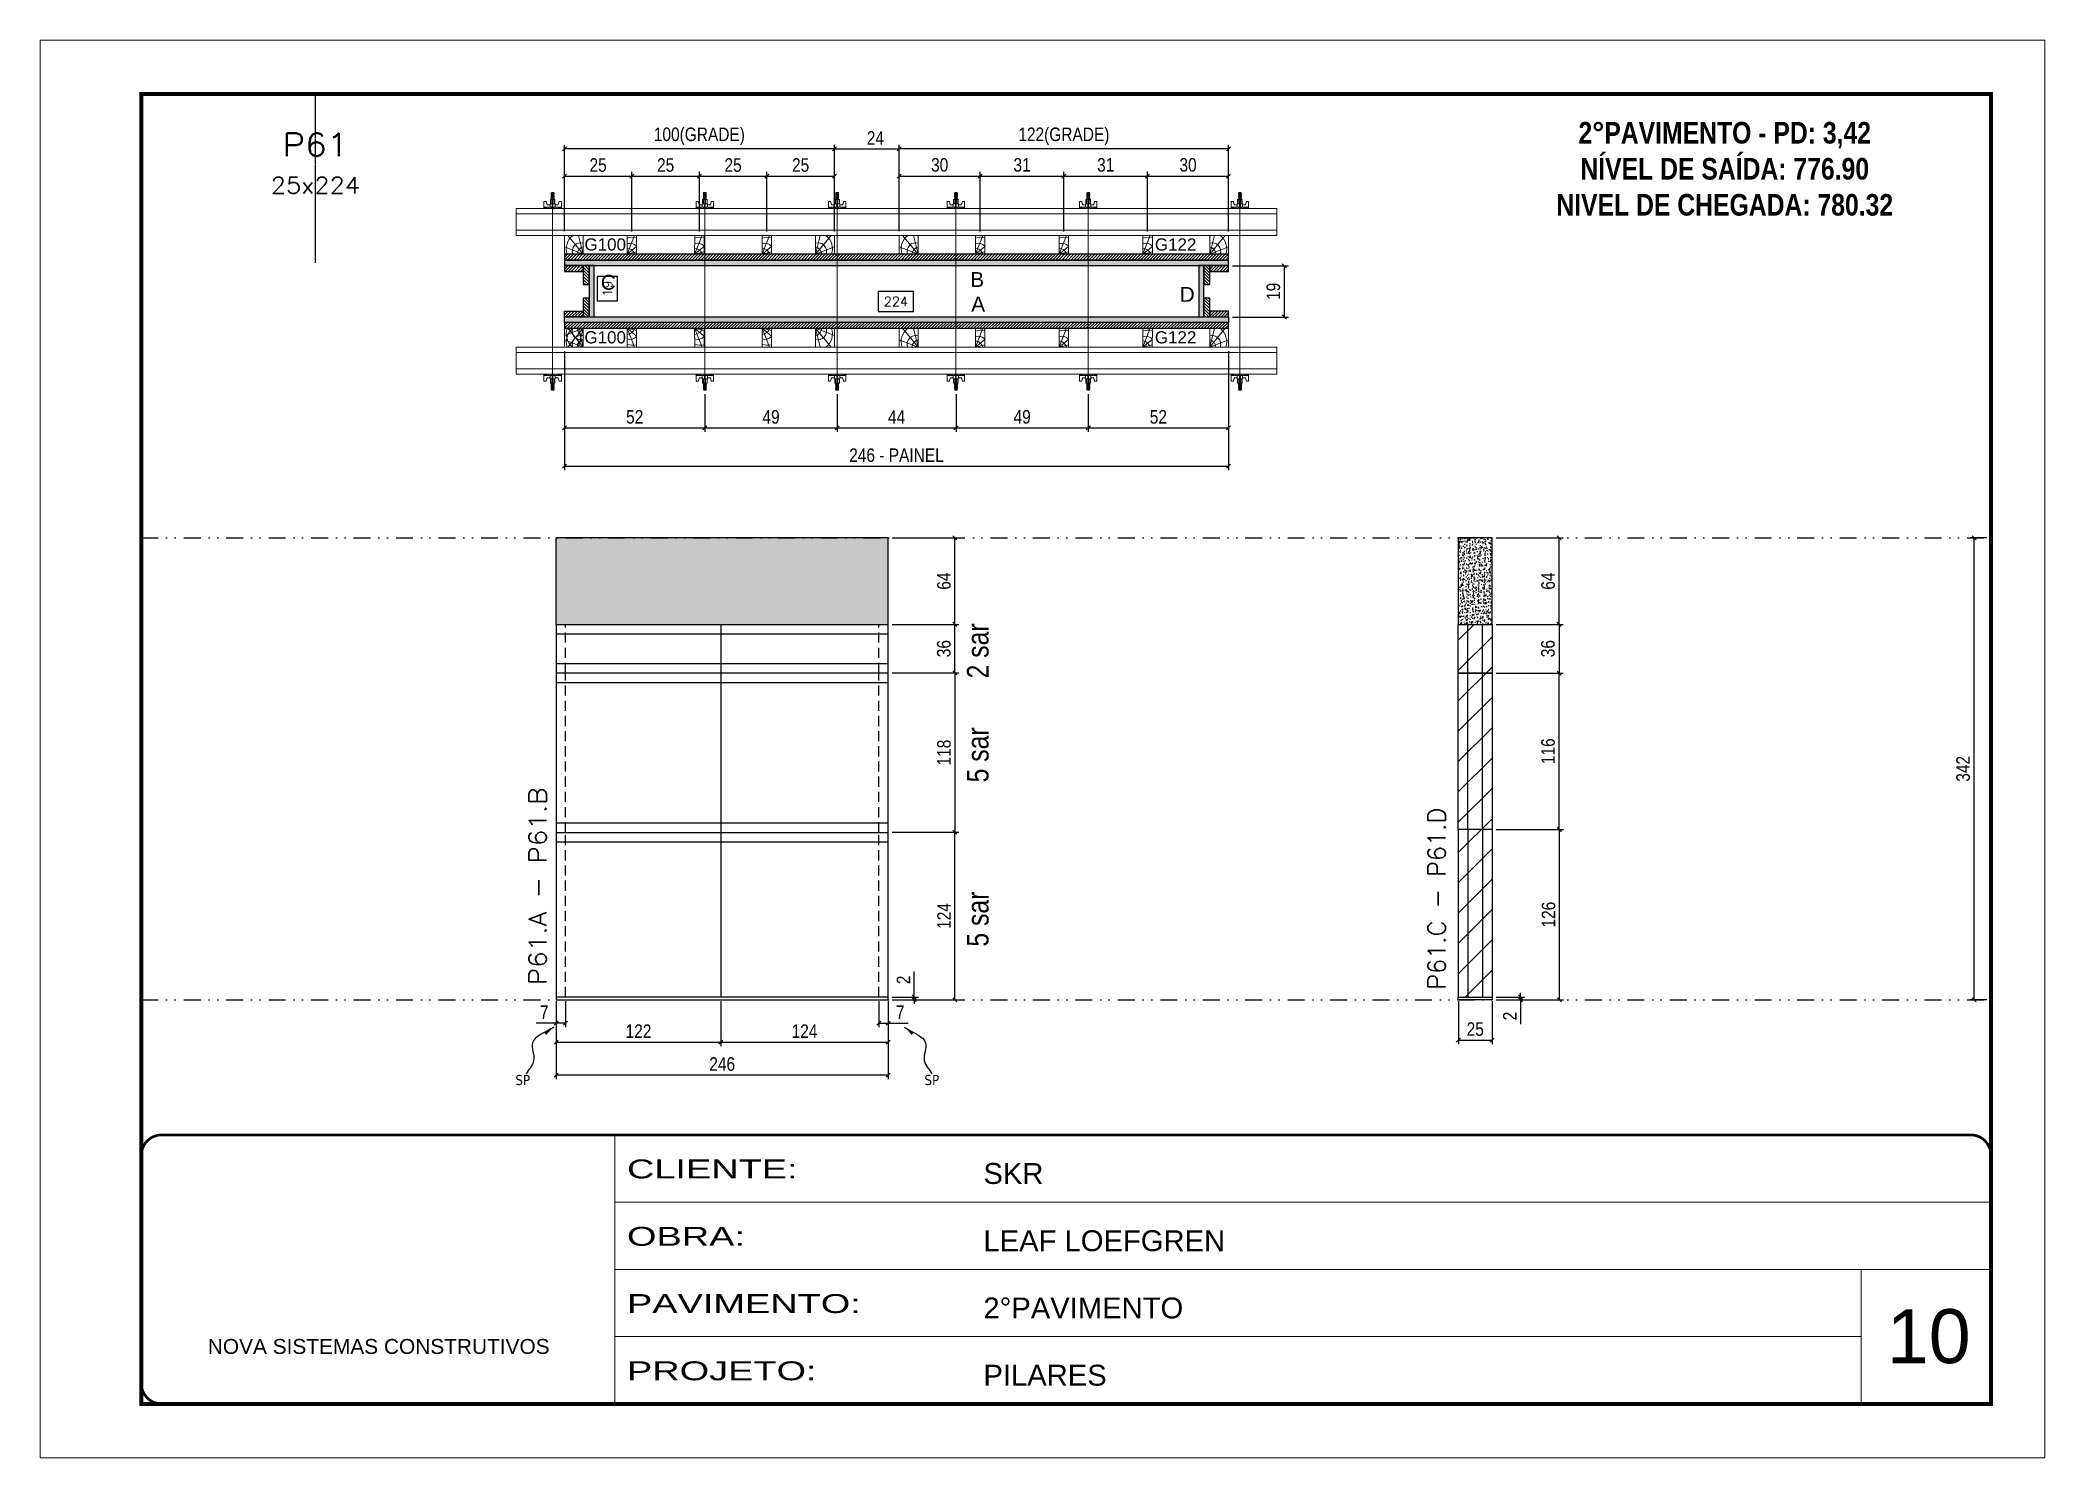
# Model space of a CAD drawing. Extents: x 14400 to 27878, y -21631 to 6985.
# Drawn here: x 16012 to 17497, y 3638 to 4688 of the extents above; entities that cross this region are included whole.
import ezdxf
from ezdxf.enums import TextEntityAlignment as Align

# ---------------------------------------------------------------- set-up
doc = ezdxf.new("R2010")
doc.units = 0
for name, pattern in [('CONTINUO', [0]), ('DASHED', [0.75, 0.5, -0.25]), ('DIVIDE2', [0.625, 0.25, -0.125, 0, -0.125, 0, -0.125]), ('HIDDEN', [0.375, 0.25, -0.125])]:
    doc.linetypes.add(name, pattern=pattern)
for name, color, linetype, lineweight in [('CARIMBO', 255, 'Continuous', 9), ('Folhas', 255, 'Continuous', 9), ('Hachura', 251, 'Continuous', 9), ('Madeira', 126, 'Continuous', 18), ('Perfil Metálico', 224, 'Continuous', 18), ('SARRAFO DE PRESSAO', 251, 'DASHED', 9), ('Texto Seção', 7, 'Continuous', 15)]:
    doc.layers.add(name, color=color, linetype=linetype, lineweight=lineweight)
for name, color, linetype in [('CHAPA', 1, 'Continuous'), ('COTA', 241, 'Continuous'), ('NOMENCLATURA', 7, 'Continuous'), ('Nível', 160, 'Continuous'), ('Painéis', 200, 'Continuous'), ('SARR_2.2x7', 40, 'Continuous'), ('SARRAFO', 251, 'Continuous'), ('Sarrafo de Pressão', 42, 'HIDDEN'), ('texto', 7, 'Continuous'), ('Texto de Titulo', 7, 'Continuous'), ('Texto Qtd Sarr', 242, 'Continuous'), ('TEXTO_GERAL', 7, 'Continuous')]:
    doc.layers.add(name, color=color, linetype=linetype)
doc.styles.add('ARIAL', font='arial.ttf')
doc.styles.add('ARIAL_NARROW', font='ARIALN.TTF', dxfattribs={"height": 0.2})
doc.styles.add('COTA TECNICA', font='techl___.ttf', dxfattribs={"height": 10})
doc.styles.add('COTA TECNICA 2X', font='techl___.ttf', dxfattribs={"height": 10})
doc.styles.add('COTA TECNICA-50', font='techl___.ttf', dxfattribs={"height": 10})
doc.styles.add('REGUA-120', font='ROMANS.shx', dxfattribs={"height": 15})
doc.styles.add('ROMANC', font='techb___.ttf', dxfattribs={"height": 2.5})
doc.styles.add('ROMANS', font='romans.shx')
doc.styles.add('SANSSERIF', font='sas_____.pfb')
doc.styles.get("Standard").update_dxf_attribs({"font": 'arial.ttf'})
doc.styles.add('Tecnologia', font='')
doc.styles.get('Tecnologia').set_extended_font_data('Forgotten Futurist')
doc.dimstyles.new('COTA PAINEL-50', dxfattribs={"dimtxt": 10, "dimasz": 3, "dimexe": 3, "dimexo": 3, "dimgap": 3, "dimtad": 1, "dimdec": 1, "dimzin": 12, "dimdsep": 46, "dimtxsty": 'COTA TECNICA-50', "dimblk1": 'OBLIQUE', "dimblk2": 'OBLIQUE', "dimsah": 1, "dimcen": 0.9, "dimclrd": 4, "dimclre": 4, "dimclrt": 240, "dimadec": 1, "dimazin": 3, "dimtfac": 1, "dimtdec": 1, "dimtmove": 0, "dimatfit": 3, "dimfxl": 1, "dimtolj": 1, "dimtzin": 12, "dimarcsym": 0})
doc.dimstyles.new('PAINEL', dxfattribs={"dimtxt": 10, "dimasz": 3, "dimexe": 3, "dimexo": 3, "dimgap": 3, "dimtad": 1, "dimdec": 1, "dimzin": 12, "dimdsep": 46, "dimtxsty": 'COTA TECNICA', "dimblk1": 'OBLIQUE', "dimblk2": 'OBLIQUE', "dimsah": 1, "dimcen": 0.9, "dimclrd": 4, "dimclre": 4, "dimclrt": 240, "dimadec": 1, "dimazin": 3, "dimtfac": 1, "dimtdec": 1, "dimtmove": 0, "dimatfit": 3, "dimfxl": 1, "dimtolj": 1, "dimtzin": 12, "dimarcsym": 0})
doc.dimstyles.new('SECAO PILAR', dxfattribs={"dimtxt": 10, "dimasz": 3, "dimexe": 3, "dimexo": 3, "dimgap": 3, "dimtad": 1, "dimdec": 1, "dimlfac": 0.5, "dimzin": 12, "dimdsep": 46, "dimtxsty": 'COTA TECNICA 2X', "dimblk1": 'OBLIQUE', "dimblk2": 'OBLIQUE', "dimsah": 1, "dimcen": 0.9, "dimclrd": 256, "dimclre": 256, "dimclrt": 256, "dimadec": 1, "dimazin": 3, "dimtfac": 1, "dimtdec": 1, "dimtmove": 0, "dimatfit": 3, "dimfxl": 1, "dimtolj": 1, "dimtzin": 12, "dimarcsym": 0})
doc.dimstyles.new('SECÇÃO 2', dxfattribs={"dimtxt": 7, "dimasz": 6, "dimexe": 0.18, "dimexo": 2, "dimgap": -4, "dimtad": 3, "dimdec": 1, "dimlfac": 0.5, "dimzin": 12, "dimdsep": 46, "dimtxsty": 'ROMANS', "dimblk": 'ARCHTICK', "dimcen": 0.09, "dimse1": 1, "dimse2": 1, "dimsd1": 1, "dimsd2": 1, "dimclrd": 180, "dimclre": 5, "dimclrt": 1, "dimadec": 0, "dimazin": 3, "dimtfac": 1, "dimtdec": 1, "dimtofl": 0, "dimtmove": 0, "dimatfit": 3, "dimldrblk": 'ARCHTICK', "dimfxl": 1, "dimtolj": 1, "dimtzin": 0, "dimarcsym": 0})
doc.dimstyles.get("Standard").update_dxf_attribs({"dimtxt": 0.18, "dimasz": 0.18, "dimexe": 0.18, "dimexo": 0.0625, "dimgap": 0.09, "dimtad": 0, "dimtih": 1, "dimtoh": 1, "dimdec": 4, "dimzin": 0, "dimdsep": 46, "dimtxsty": 'Standard', "dimcen": 0.09, "dimadec": 0, "dimazin": 0, "dimtfac": 1, "dimtdec": 4, "dimtofl": 0, "dimtmove": 0, "dimatfit": 3, "dimfxl": 1, "dimtolj": 1, "dimtzin": 0, "dimarcsym": 0})
pattern_1 = [(225, (7276.3689, -18408.8655), (1.12253202, -1.12253202), [])]

msp = doc.modelspace()

# ---------------------------------------------------------------- texts
at = {"layer": 'CARIMBO', "style": 'ARIAL'}
msp.add_text('10', height=40, dxfattribs=at).set_placement((17379.83, 3707.72))
at = {"layer": 'NOMENCLATURA', "style": 'ARIAL_NARROW'}
for s, p in [('2 sar', (16714.49, 4214.86)), ('5 sar', (16714.49, 4137.86)), ('5 sar', (16714.49, 4016.22))]:
    msp.add_text(s, height=16, rotation=90, dxfattribs=at).set_placement(p)
at = {"layer": 'NOMENCLATURA', "color": 2, "insert": (17259.81, 4653.64), "char_height": 16, "attachment_point": 2, "style": 'ROMANC'}
msp.add_mtext_dynamic_manual_height_columns('\\P2°PAVIMENTO - PD: 3,42\\PNÍVEL DE SAÍDA: 776.90\\PNIVEL DE CHEGADA: 780.32', width=432.3511, gutter_width=1, heights=[0], dxfattribs=at)
msp.add_mtext_dynamic_manual_height_columns('\\P2°PAVIMENTO - PD: 3,42\\PNÍVEL DE SAÍDA: 776.90\\PNIVEL DE CHEGADA: 780.32', width=432.3511, gutter_width=1, heights=[0], dxfattribs=at)
at = {"layer": 'texto', "color": 0, "char_height": 7.5, "attachment_point": 5}
for insert in [(16369.47, 3917.37), (16672.49, 3917.37)]:
    msp.add_mtext('{\\fTahoma|b0|i0|c0|p34;\\C4;SP}', dxfattribs=dict(at, insert=insert))
at = {"layer": 'Texto Seção', "style": 'REGUA-120', "width": 1.1}
msp.add_text('P61.A - P61.B', height=13, rotation=90, dxfattribs=at).set_placement((16386.99, 3987.62))
at = {"layer": 'Texto Seção', "insert": (17053, 3984.27), "char_height": 13, "width": 370.6998, "attachment_point": 7, "rotation": 90, "style": 'REGUA-120'}
msp.add_mtext('P61.C - P61.D', dxfattribs=at)
at = {"layer": 'TEXTO_GERAL', "color": 0, "linetype": 'Continuous', "style": 'SANSSERIF'}
for s, p in [('G100', (16415.18, 4536.24)), ('G122', (16837.72, 4536.24)), ('G100', (16415.16, 4467.46)), ('G122', (16837.71, 4467.46))]:
    msp.add_text(s, height=9, dxfattribs=at).set_placement(p, align=Align.MIDDLE_LEFT)
at = {"layer": 'TEXTO_GERAL', "style": 'ARIAL'}
for s, p in [('B', (16706.08, 4510.29)), ('C', (16432.83, 4508.2)), ('D', (16861.68, 4499.27)), ('A', (16706.83, 4492.06))]:
    msp.add_text(s, height=11, dxfattribs=at).set_placement(p, align=Align.MIDDLE_CENTER)

# ---------------------------------------------------------------- blocks, each defined once
blk = doc.blocks.new('9999999999')
at = {"color": 30, "linetype": 'CONTINUO'}
for p, q in [((98564.6, 34230.2), (98564.6, 34429.4)), ((98564.6, 34379.6), (99584, 34379.6)), ((98564.6, 34329.8), (99488, 34329.8)), ((99584, 34329.8), (99488, 34329.8)), ((99488, 34329.8), (99488, 34230.2)), ((98564.6, 34280), (99488, 34280))]:
    blk.add_line(p, q, dxfattribs=at)
at = {"color": 30, "linetype": 'CONTINUO', "const_width": 2}
blk.add_lwpolyline([(99584, 34230.2), (99584, 34414.4, 0.414214), (99569, 34429.4), (98229, 34429.4, 0.414214), (98214, 34414.4), (98214, 34245.2, 0.414214), (98229, 34230.2), (99584, 34230.2)], format="xyb", dxfattribs=at)
at = {"layer": 'Folhas'}
blk.add_lwpolyline([(98139, 34190.2), (99624, 34190.2), (99624, 35240.2), (98139, 35240.2)], close=True, dxfattribs=at)
at = {"layer": 'Folhas', "color": 30, "const_width": 3}
blk.add_lwpolyline([(98214, 34230.2), (99584, 34230.2), (99584, 35200.2), (98214, 35200.2)], close=True, dxfattribs=at)
at = {"color": 7, "linetype": 'Continuous', "ltscale": 5, "style": 'ARIAL'}
for s, height, p in [('SKR', 15.48, (98837.7, 34393.1)), ('LEAF LOEFGREN', 15.483, (98837.7, 34343.3)), ('2°PAVIMENTO', 15.483, (98837.7, 34293.5)), ('NOVA SISTEMAS CONSTRUTIVOS', 11.059, (98263.2, 34267.2)), ('PILARES', 15.48, (98837.7, 34243.7))]:
    blk.add_text(s, height=height, dxfattribs=at).set_placement(p)
at = {"layer": 'Folhas', "color": 7, "style": 'Tecnologia', "width": 1.5}
for s, p in [('CLIENTE:', (98573.7, 34397.2)), ('OBRA:', (98573.7, 34347.3)), ('PAVIMENTO:', (98573.7, 34297.5)), ('PROJETO:', (98573.7, 34247.7))]:
    blk.add_text(s, height=14, dxfattribs=at).set_placement(p)
blk = doc.blocks.new('*D2462')
at = {"layer": 'COTA', "color": 180, "lineweight": -2, "transparency": 16777216}
for p, q in [((16439.7, 4512.6), (16424.7, 4512.6)), ((16424.7, 4512.6), (16424.7, 4494.6)), ((16439.7, 4494.6), (16439.7, 4512.6)), ((16424.7, 4494.6), (16439.7, 4494.6))]:
    blk.add_line(p, q, dxfattribs=at)
at = {"layer": 'Defpoints', "color": 0, "transparency": 16777216}
for p in [(16439.6, 4520.5), (16439.6, 4482.5), (16443.7, 4482.5)]:
    blk.add_point(p, dxfattribs=at)
at = {"layer": 'COTA', "color": 1, "transparency": 16777216, "insert": (16432.2, 4503.6), "char_height": 7, "attachment_point": 5, "rotation": 90, "style": 'ROMANS'}
blk.add_mtext('\\A1;19', dxfattribs=at)
blk = doc.blocks.new('_ArchTick')
at = {"color": 0, "linetype": 'ByBlock', "const_width": 0.15}
blk.add_lwpolyline([(-0.5, -0.5), (0.5, 0.5)], dxfattribs=at)
blk = doc.blocks.new('*D2463')
at = {"layer": 'COTA', "color": 180, "lineweight": -2, "transparency": 16777216}
for p, q in [((16659, 4501.5), (16632.7, 4501.5)), ((16632.7, 4501.5), (16632.7, 4486.5)), ((16659, 4486.5), (16659, 4501.5)), ((16632.7, 4486.5), (16659, 4486.5))]:
    blk.add_line(p, q, dxfattribs=at)
at = {"layer": 'Defpoints', "color": 0, "transparency": 16777216}
for p in [(16422.3, 4482.5), (16870.3, 4482.5), (16870.3, 4482.5)]:
    blk.add_point(p, dxfattribs=at)
at = {"layer": 'COTA', "color": 1, "transparency": 16777216, "insert": (16645.9, 4494), "char_height": 7, "attachment_point": 5, "style": 'ROMANS'}
blk.add_mtext('\\A1;224', dxfattribs=at)
blk = doc.blocks.new('_Oblique')
at = {"color": 0, "linetype": 'ByBlock', "lineweight": -2}
blk.add_line((-0.5, -0.5), (0.5, 0.5), dxfattribs=at)
blk = doc.blocks.new('*D2464')
at = {"layer": 'COTA', "lineweight": -2, "transparency": 16777216}
for p, q in [((16400.3, 4457.2), (16400.3, 4369)), ((16892.3, 4457.2), (16892.3, 4369)), ((16400.3, 4372), (16892.3, 4372))]:
    blk.add_line(p, q, dxfattribs=at)
at = {"layer": 'Defpoints', "color": 0, "transparency": 16777216}
for p in [(16400.3, 4460.2), (16892.3, 4460.2), (16892.3, 4372)]:
    blk.add_point(p, dxfattribs=at)
at = {"layer": 'COTA', "lineweight": -2, "transparency": 16777216, "xscale": 3, "yscale": 3, "zscale": 3, "rotation": 180}
blk.add_blockref('_Oblique', (16400.3, 4372), dxfattribs=at)
at = {"layer": 'COTA', "lineweight": -2, "transparency": 16777216, "xscale": 3, "yscale": 3, "zscale": 3}
blk.add_blockref('_Oblique', (16892.3, 4372), dxfattribs=at)
at = {"layer": 'COTA', "transparency": 16777216, "insert": (16646.3, 4380.1), "char_height": 10, "attachment_point": 5, "style": 'COTA TECNICA 2X'}
blk.add_mtext('\\A1;246 - PAINEL', dxfattribs=at)
blk = doc.blocks.new('*D2465')
at = {"layer": 'COTA', "lineweight": -2, "transparency": 16777216}
for p, q in [((16400.3, 4457.1), (16400.3, 4397.4)), ((16504.4, 4425.4), (16504.4, 4397.4)), ((16400.3, 4400.4), (16504.4, 4400.4))]:
    blk.add_line(p, q, dxfattribs=at)
at = {"layer": 'Defpoints', "color": 0, "transparency": 16777216}
for p in [(16400.3, 4460.1), (16504.4, 4428.4), (16504.4, 4400.4)]:
    blk.add_point(p, dxfattribs=at)
at = {"layer": 'COTA', "lineweight": -2, "transparency": 16777216, "xscale": 3, "yscale": 3, "zscale": 3, "rotation": 180}
blk.add_blockref('_Oblique', (16400.3, 4400.4), dxfattribs=at)
at = {"layer": 'COTA', "lineweight": -2, "transparency": 16777216, "xscale": 3, "yscale": 3, "zscale": 3}
blk.add_blockref('_Oblique', (16504.4, 4400.4), dxfattribs=at)
at = {"layer": 'COTA', "transparency": 16777216, "insert": (16452.4, 4408.5), "char_height": 10, "attachment_point": 5, "style": 'COTA TECNICA 2X'}
blk.add_mtext('\\A1;52', dxfattribs=at)
blk = doc.blocks.new('C')
at = {"layer": 'Hachura', "color": 0}
for p, q in [((0, 3.22), (0, -3.22)), ((0.45, 3.22), (0, 3.22)), ((0.46, 3.16), (0, 3.16)), ((0.46, 3.05), (0, 3.05)), ((0.46, 2.88), (0, 2.88)), ((0, 2.75), (0, -1.16)), ((0.46, 2.65), (0, 2.65)), ((0.46, 2.23), (0, 2.23)), ((0.46, 1.51), (0, 1.51)), ((0.39, 0.49), (0.17, 0.49)), ((0.45, -3.23), (0.45, 3.22)), ((0.45, 3.22), (2.58, 3.22)), ((1.74, 0.97), (0.45, 0.97)), ((1.45, 0.1), (0.45, 0.1)), ((1.35, 1.94), (1.35, 0.96)), ((2.58, 2.39), (1.47, 2.09)), ((1.74, -0.97), (1.74, 0.97)), ((1.74, 0.97), (1.74, 0.84)), ((1.74, 0.97), (1.74, 0.84)), ((1.74, 0.84), (3.35, 0.84)), ((3.35, 0.45), (1.74, 0.45)), ((2.58, 3.22), (2.58, 2.39)), ((3.32, 0.84), (3.32, -0.84)), ((3.35, 0.84), (3.35, -0.84)), ((3.68, 0.45), (3.35, 0.45)), ((3.84, -0.52), (3.35, 0.45)), ((3.35, 0.06), (3.67, -0.57)), ((3.68, 0.45), (4.16, -0.52)), ((3.72, 0.5), (4.25, -0.57)), ((4.37, -0.55), (3.83, 0.53)), ((4.15, 0.45), (3.93, 0.45)), ((4.42, -0.52), (3.93, 0.45)), ((4.15, 0.45), (4.26, 0.45)), ((4.26, 0.45), (4.74, -0.52)), ((4.3, 0.5), (4.83, -0.57)), ((4.95, -0.55), (4.41, 0.53)), ((4.51, 0.45), (4.84, 0.45)), ((5, -0.52), (4.51, 0.45)), ((4.84, 0.45), (5.32, -0.52)), ((4.88, 0.5), (5.41, -0.57)), ((5.53, -0.55), (4.99, 0.53)), ((5.58, -0.52), (5.09, 0.45)), ((5.42, 0.45), (5.09, 0.45)), ((5.58, -0.52), (5.09, 0.45)), ((5.42, 0.45), (5.74, -0.19)), ((5.46, 0.5), (5.74, -0.07)), ((5.74, 0.19), (5.57, 0.53)), ((5.74, 0.32), (5.68, 0.45)), ((5.68, 0.45), (5.74, 0.45)), ((5.74, 0.45), (5.9, 0.29)), ((5.74, 0.45), (5.74, -0.52)), ((5.9, -0.36), (5.9, 0.29)), ((0.45, 0), (0, 0)), ((0.46, -1.52), (0, -1.52)), ((0.46, -2.23), (0, -2.23)), ((0.46, -2.65), (0, -2.65)), ((0.46, -2.88), (0, -2.88)), ((0.46, -3.05), (0, -3.05)), ((0.46, -3.16), (0, -3.16)), ((0, -3.22), (2.57, -3.22)), ((0.08, -0.48), (0.29, -0.48)), ((0.29, -0.48), (0.4, -0.48)), ((0.45, 0), (0.45, -0.97)), ((0.45, -0.16), (1.45, -0.16)), ((0.45, -0.65), (0.45, -0.32)), ((0.45, -3.23), (0.45, -0.65)), ((0.45, -0.97), (1.74, -0.97)), ((1.35, -1.94), (1.35, -0.97)), ((2.58, -2.39), (1.47, -2.1)), ((3.35, -0.32), (1.74, -0.32)), ((3.35, -0.84), (1.74, -0.84)), ((2.58, -3.23), (2.58, -2.39)), ((3.35, -0.07), (3.58, -0.52)), ((3.35, -0.52), (3.58, -0.52)), ((3.84, -0.52), (4.16, -0.52)), ((4.42, -0.52), (4.74, -0.52)), ((4.63, -0.52), (4.74, -0.52)), ((5, -0.52), (5.32, -0.52)), ((5.58, -0.52), (5.74, -0.52)), ((5.74, -0.52), (5.9, -0.36)), ((5.74, -0.52), (5.74, -0.52))]:
    blk.add_line(p, q, dxfattribs=at)
for centre, radius, start, end in [((1.52, 1.94), 0.161, 104.74356, 180), ((1.44, -0.03), 0.129, 272.69497, 87.30503), ((3.81, 0.39), 0.143, 25.56881, 154.43119), ((4.39, 0.39), 0.143, 25.56881, 154.43119), ((4.97, 0.39), 0.143, 25.56881, 154.43119), ((5.55, 0.39), 0.143, 25.56881, 154.43119), ((0.17, -0.37), 0.174, 221.74404, 317.85924), ((1.52, -1.94), 0.161, 180, 255.25644), ((3.71, -0.4), 0.174, 222.14076, 318.25596), ((4.29, -0.4), 0.174, 222.14076, 318.25596), ((4.87, -0.4), 0.174, 222.14076, 318.25596), ((5.45, -0.4), 0.174, 222.14076, 318.25596), ((5.61, -0.4), 0.174, 317.85924, 318.25596)]:
    blk.add_arc(centre, radius, start, end, dxfattribs=at)
blk = doc.blocks.new('*D2466')
at = {"layer": 'COTA', "lineweight": -2, "transparency": 16777216}
for p, q in [((16690.4, 4425.4), (16690.4, 4397.4)), ((16788.4, 4425.4), (16788.4, 4397.4)), ((16690.4, 4400.4), (16788.4, 4400.4))]:
    blk.add_line(p, q, dxfattribs=at)
at = {"layer": 'Defpoints', "color": 0, "transparency": 16777216}
for p in [(16690.4, 4428.4), (16788.4, 4428.4), (16788.4, 4400.4)]:
    blk.add_point(p, dxfattribs=at)
at = {"layer": 'COTA', "lineweight": -2, "transparency": 16777216, "xscale": 3, "yscale": 3, "zscale": 3, "rotation": 180}
blk.add_blockref('_Oblique', (16690.4, 4400.4), dxfattribs=at)
at = {"layer": 'COTA', "lineweight": -2, "transparency": 16777216, "xscale": 3, "yscale": 3, "zscale": 3}
blk.add_blockref('_Oblique', (16788.4, 4400.4), dxfattribs=at)
at = {"layer": 'COTA', "transparency": 16777216, "insert": (16739.4, 4408.5), "char_height": 10, "attachment_point": 5, "style": 'COTA TECNICA 2X'}
blk.add_mtext('\\A1;49', dxfattribs=at)
blk = doc.blocks.new('*D2467')
at = {"layer": 'COTA', "lineweight": -2, "transparency": 16777216}
for p, q in [((16895.3, 4520.5), (16936.6, 4520.5)), ((16933.6, 4482.5), (16933.6, 4520.5)), ((16895.3, 4482.5), (16936.6, 4482.5))]:
    blk.add_line(p, q, dxfattribs=at)
at = {"layer": 'Defpoints', "color": 0, "transparency": 16777216}
for p in [(16892.3, 4520.5), (16933.6, 4520.5), (16892.3, 4482.5)]:
    blk.add_point(p, dxfattribs=at)
at = {"layer": 'COTA', "lineweight": -2, "transparency": 16777216, "xscale": 3, "yscale": 3, "zscale": 3}
for p, rotation in [((16933.6, 4520.5), 90), ((16933.6, 4482.5), 270)]:
    blk.add_blockref('_Oblique', p, dxfattribs=dict(at, rotation=rotation))
at = {"layer": 'COTA', "transparency": 16777216, "insert": (16925.5, 4501.5), "char_height": 10, "attachment_point": 5, "rotation": 90, "style": 'COTA TECNICA 2X'}
blk.add_mtext('\\A1;19', dxfattribs=at)
blk = doc.blocks.new('*D2468')
at = {"layer": 'COTA', "lineweight": -2, "transparency": 16777216}
for p, q in [((16504.4, 4425.4), (16504.4, 4397.4)), ((16602.4, 4425.4), (16602.4, 4397.4)), ((16504.4, 4400.4), (16602.4, 4400.4))]:
    blk.add_line(p, q, dxfattribs=at)
at = {"layer": 'Defpoints', "color": 0, "transparency": 16777216}
for p in [(16504.4, 4428.4), (16602.4, 4428.4), (16602.4, 4400.4)]:
    blk.add_point(p, dxfattribs=at)
at = {"layer": 'COTA', "lineweight": -2, "transparency": 16777216, "xscale": 3, "yscale": 3, "zscale": 3, "rotation": 180}
blk.add_blockref('_Oblique', (16504.4, 4400.4), dxfattribs=at)
at = {"layer": 'COTA', "lineweight": -2, "transparency": 16777216, "xscale": 3, "yscale": 3, "zscale": 3}
blk.add_blockref('_Oblique', (16602.4, 4400.4), dxfattribs=at)
at = {"layer": 'COTA', "transparency": 16777216, "insert": (16553.4, 4408.5), "char_height": 10, "attachment_point": 5, "style": 'COTA TECNICA 2X'}
blk.add_mtext('\\A1;49', dxfattribs=at)
blk = doc.blocks.new('PONTALETE')
at = {"layer": 'Madeira'}
for q in [(2.71, 7), (7, 5.76), (7, 1.74)]:
    blk.add_line((0, 0), q, dxfattribs=at)
blk.add_lwpolyline([(0, 0), (7, 0), (7, 7), (0, 7)], close=True, dxfattribs=at)
for centre, radius, start, end in [((2.04, 0.06), 6.23, 37.28179, 109.09128), ((1.09, 0.9), 3.19, 343.60304, 109.98471), ((-0.21, -0.78), 3.09, 14.63219, 86.0383)]:
    blk.add_arc(centre, radius, start, end, dxfattribs=at)
blk = doc.blocks.new('MEIO PONTALETE')
at = {"layer": 'Madeira'}
for q in [(2.71, 7), (3.5, 2.88), (3.5, 0.87)]:
    blk.add_line((0, 0), q, dxfattribs=at)
blk.add_lwpolyline([(0, 0), (3.5, 0), (3.5, 7), (0, 7)], close=True, dxfattribs=at)
for centre, radius, start, end in [((2.04, 0.06), 6.23, 76.44987, 109.09128), ((1.09, 0.9), 3.19, 40.90626, 109.98471), ((-0.21, -0.78), 3.09, 14.63219, 86.0383)]:
    blk.add_arc(centre, radius, start, end, dxfattribs=at)
blk = doc.blocks.new('*D2469')
at = {"layer": 'COTA', "lineweight": -2, "transparency": 16777216}
for p, q in [((16648.3, 4546), (16648.3, 4589.9)), ((16708.3, 4545.9), (16708.3, 4589.9)), ((16648.3, 4586.9), (16708.3, 4586.9))]:
    blk.add_line(p, q, dxfattribs=at)
at = {"layer": 'Defpoints', "color": 0, "transparency": 16777216}
for p in [(16708.3, 4586.9), (16648.3, 4543), (16708.3, 4542.9)]:
    blk.add_point(p, dxfattribs=at)
at = {"layer": 'COTA', "lineweight": -2, "transparency": 16777216, "xscale": 3, "yscale": 3, "zscale": 3, "rotation": 180}
blk.add_blockref('_Oblique', (16648.3, 4586.9), dxfattribs=at)
at = {"layer": 'COTA', "lineweight": -2, "transparency": 16777216, "xscale": 3, "yscale": 3, "zscale": 3}
blk.add_blockref('_Oblique', (16708.3, 4586.9), dxfattribs=at)
at = {"layer": 'COTA', "transparency": 16777216, "insert": (16678.3, 4595.1), "char_height": 10, "attachment_point": 5, "style": 'COTA TECNICA 2X'}
blk.add_mtext('\\A1;30', dxfattribs=at)
blk = doc.blocks.new('*D2470')
at = {"layer": 'COTA', "lineweight": -2, "transparency": 16777216}
for p, q in [((16648.3, 4546), (16648.3, 4610.1)), ((16892.3, 4607.1), (16648.3, 4607.1)), ((16892.3, 4545.9), (16892.3, 4610.1))]:
    blk.add_line(p, q, dxfattribs=at)
at = {"layer": 'Defpoints', "color": 0, "transparency": 16777216}
for p in [(16648.3, 4607.1), (16648.3, 4543), (16892.3, 4542.9)]:
    blk.add_point(p, dxfattribs=at)
at = {"layer": 'COTA', "lineweight": -2, "transparency": 16777216, "xscale": 3, "yscale": 3, "zscale": 3, "rotation": 180}
blk.add_blockref('_Oblique', (16648.3, 4607.1), dxfattribs=at)
at = {"layer": 'COTA', "lineweight": -2, "transparency": 16777216, "xscale": 3, "yscale": 3, "zscale": 3}
blk.add_blockref('_Oblique', (16892.3, 4607.1), dxfattribs=at)
at = {"layer": 'COTA', "transparency": 16777216, "insert": (16770.3, 4616.3), "char_height": 10, "attachment_point": 5, "style": 'COTA TECNICA 2X'}
blk.add_mtext('\\A1;122(GRADE)', dxfattribs=at)
blk = doc.blocks.new('*D2471')
at = {"layer": 'COTA', "lineweight": -2, "transparency": 16777216}
for p, q in [((16708.3, 4545.9), (16708.3, 4589.9)), ((16770.3, 4545.9), (16770.3, 4589.9)), ((16708.3, 4586.9), (16770.3, 4586.9))]:
    blk.add_line(p, q, dxfattribs=at)
at = {"layer": 'Defpoints', "color": 0, "transparency": 16777216}
for p in [(16770.3, 4586.9), (16708.3, 4542.9), (16770.3, 4542.9)]:
    blk.add_point(p, dxfattribs=at)
at = {"layer": 'COTA', "lineweight": -2, "transparency": 16777216, "xscale": 3, "yscale": 3, "zscale": 3, "rotation": 180}
blk.add_blockref('_Oblique', (16708.3, 4586.9), dxfattribs=at)
at = {"layer": 'COTA', "lineweight": -2, "transparency": 16777216, "xscale": 3, "yscale": 3, "zscale": 3}
blk.add_blockref('_Oblique', (16770.3, 4586.9), dxfattribs=at)
at = {"layer": 'COTA', "transparency": 16777216, "insert": (16739.3, 4595.1), "char_height": 10, "attachment_point": 5, "style": 'COTA TECNICA 2X'}
blk.add_mtext('\\A1;31', dxfattribs=at)
blk = doc.blocks.new('*D2472')
at = {"layer": 'COTA', "lineweight": -2, "transparency": 16777216}
for p, q in [((16770.3, 4545.9), (16770.3, 4589.9)), ((16832.3, 4545.9), (16832.3, 4589.9)), ((16770.3, 4586.9), (16832.3, 4586.9))]:
    blk.add_line(p, q, dxfattribs=at)
at = {"layer": 'Defpoints', "color": 0, "transparency": 16777216}
for p in [(16832.3, 4586.9), (16770.3, 4542.9), (16832.3, 4542.9)]:
    blk.add_point(p, dxfattribs=at)
at = {"layer": 'COTA', "lineweight": -2, "transparency": 16777216, "xscale": 3, "yscale": 3, "zscale": 3, "rotation": 180}
blk.add_blockref('_Oblique', (16770.3, 4586.9), dxfattribs=at)
at = {"layer": 'COTA', "lineweight": -2, "transparency": 16777216, "xscale": 3, "yscale": 3, "zscale": 3}
blk.add_blockref('_Oblique', (16832.3, 4586.9), dxfattribs=at)
at = {"layer": 'COTA', "transparency": 16777216, "insert": (16801.3, 4595.1), "char_height": 10, "attachment_point": 5, "style": 'COTA TECNICA 2X'}
blk.add_mtext('\\A1;31', dxfattribs=at)
blk = doc.blocks.new('*D2473')
at = {"layer": 'COTA', "lineweight": -2, "transparency": 16777216}
for p, q in [((16832.3, 4545.9), (16832.3, 4589.9)), ((16892.3, 4545.9), (16892.3, 4589.9)), ((16832.3, 4586.9), (16892.3, 4586.9))]:
    blk.add_line(p, q, dxfattribs=at)
at = {"layer": 'Defpoints', "color": 0, "transparency": 16777216}
for p in [(16892.3, 4586.9), (16832.3, 4542.9), (16892.3, 4542.9)]:
    blk.add_point(p, dxfattribs=at)
at = {"layer": 'COTA', "lineweight": -2, "transparency": 16777216, "xscale": 3, "yscale": 3, "zscale": 3, "rotation": 180}
blk.add_blockref('_Oblique', (16832.3, 4586.9), dxfattribs=at)
at = {"layer": 'COTA', "lineweight": -2, "transparency": 16777216, "xscale": 3, "yscale": 3, "zscale": 3}
blk.add_blockref('_Oblique', (16892.3, 4586.9), dxfattribs=at)
at = {"layer": 'COTA', "transparency": 16777216, "insert": (16862.3, 4595.1), "char_height": 10, "attachment_point": 5, "style": 'COTA TECNICA 2X'}
blk.add_mtext('\\A1;30', dxfattribs=at)
blk = doc.blocks.new('*D2474')
at = {"layer": 'COTA', "lineweight": -2, "transparency": 16777216}
for p, q in [((16600.3, 4545.9), (16600.3, 4610.1)), ((16600.3, 4607.1), (16648.3, 4607.1)), ((16648.3, 4546), (16648.3, 4610.1))]:
    blk.add_line(p, q, dxfattribs=at)
at = {"layer": 'Defpoints', "color": 0, "transparency": 16777216}
for p in [(16648.3, 4607.1), (16600.3, 4542.9), (16648.3, 4543)]:
    blk.add_point(p, dxfattribs=at)
at = {"layer": 'COTA', "lineweight": -2, "transparency": 16777216, "xscale": 3, "yscale": 3, "zscale": 3, "rotation": 180}
blk.add_blockref('_Oblique', (16600.3, 4607.1), dxfattribs=at)
at = {"layer": 'COTA', "lineweight": -2, "transparency": 16777216, "xscale": 3, "yscale": 3, "zscale": 3}
blk.add_blockref('_Oblique', (16648.3, 4607.1), dxfattribs=at)
at = {"layer": 'COTA', "transparency": 16777216, "insert": (16630.7, 4615.1), "char_height": 10, "attachment_point": 5, "style": 'COTA TECNICA 2X'}
blk.add_mtext('\\A1;24', dxfattribs=at)
blk = doc.blocks.new('*D2475')
at = {"layer": 'COTA', "lineweight": -2, "transparency": 16777216}
for p, q in [((16892.3, 4457.2), (16892.3, 4397.4)), ((16788.4, 4425.4), (16788.4, 4397.4)), ((16788.4, 4400.4), (16892.3, 4400.4))]:
    blk.add_line(p, q, dxfattribs=at)
at = {"layer": 'Defpoints', "color": 0, "transparency": 16777216}
for p in [(16892.3, 4460.2), (16788.4, 4428.4), (16892.3, 4400.4)]:
    blk.add_point(p, dxfattribs=at)
at = {"layer": 'COTA', "lineweight": -2, "transparency": 16777216, "xscale": 3, "yscale": 3, "zscale": 3, "rotation": 180}
blk.add_blockref('_Oblique', (16788.4, 4400.4), dxfattribs=at)
at = {"layer": 'COTA', "lineweight": -2, "transparency": 16777216, "xscale": 3, "yscale": 3, "zscale": 3}
blk.add_blockref('_Oblique', (16892.3, 4400.4), dxfattribs=at)
at = {"layer": 'COTA', "transparency": 16777216, "insert": (16840.3, 4408.5), "char_height": 10, "attachment_point": 5, "style": 'COTA TECNICA 2X'}
blk.add_mtext('\\A1;52', dxfattribs=at)
blk = doc.blocks.new('*D2476')
at = {"layer": 'COTA', "lineweight": -2, "transparency": 16777216}
for p, q in [((16602.4, 4425.4), (16602.4, 4397.4)), ((16690.4, 4425.4), (16690.4, 4397.4)), ((16602.4, 4400.4), (16690.4, 4400.4))]:
    blk.add_line(p, q, dxfattribs=at)
at = {"layer": 'Defpoints', "color": 0, "transparency": 16777216}
for p in [(16602.4, 4428.4), (16690.4, 4428.4), (16690.4, 4400.4)]:
    blk.add_point(p, dxfattribs=at)
at = {"layer": 'COTA', "lineweight": -2, "transparency": 16777216, "xscale": 3, "yscale": 3, "zscale": 3, "rotation": 180}
blk.add_blockref('_Oblique', (16602.4, 4400.4), dxfattribs=at)
at = {"layer": 'COTA', "lineweight": -2, "transparency": 16777216, "xscale": 3, "yscale": 3, "zscale": 3}
blk.add_blockref('_Oblique', (16690.4, 4400.4), dxfattribs=at)
at = {"layer": 'COTA', "transparency": 16777216, "insert": (16646.4, 4408.5), "char_height": 10, "attachment_point": 5, "style": 'COTA TECNICA 2X'}
blk.add_mtext('\\A1;44', dxfattribs=at)
blk = doc.blocks.new('titulo1')
at = {"layer": 'Defpoints', "color": 252, "linetype": 'HIDDEN', "ltscale": 2}
blk.add_line((0, 0), (0, 125), dxfattribs=at)
at = {"layer": 'Defpoints', "style": 'ROMANS', "oblique": 15}
blk.add_attdef('FOLHA', text='', height=10, dxfattribs=at).set_placement((0, 15.6), align=Align.MIDDLE_CENTER)
at = {"layer": 'Texto Qtd Sarr', "color": 3, "style": 'ROMANS', "oblique": 15}
for tag, height, p in [('TITULO', 17, (0, 71.4)), ('SEÇÃO', 12, (0, 41.5))]:
    blk.add_attdef(tag, text='', height=height, dxfattribs=at).set_placement(p, align=Align.MIDDLE_CENTER)
blk = doc.blocks.new('*D2477')
at = {"layer": 'COTA', "color": 4, "lineweight": -2, "transparency": 16777216}
for p, q in [((16394.2, 3975.9), (16394.2, 3918.1)), ((16640.2, 3975.9), (16640.2, 3918.1)), ((16640.2, 3921.1), (16394.2, 3921.1))]:
    blk.add_line(p, q, dxfattribs=at)
at = {"layer": 'Defpoints', "color": 0, "transparency": 16777216}
for p in [(16394.2, 3978.9), (16640.2, 3978.9), (16394.2, 3921.1)]:
    blk.add_point(p, dxfattribs=at)
at = {"layer": 'COTA', "color": 4, "lineweight": -2, "transparency": 16777216, "xscale": 3, "yscale": 3, "zscale": 3, "rotation": 180}
blk.add_blockref('_Oblique', (16394.2, 3921.1), dxfattribs=at)
at = {"layer": 'COTA', "color": 4, "lineweight": -2, "transparency": 16777216, "xscale": 3, "yscale": 3, "zscale": 3}
blk.add_blockref('_Oblique', (16640.2, 3921.1), dxfattribs=at)
at = {"layer": 'COTA', "color": 240, "transparency": 16777216, "insert": (16517.2, 3929.2), "char_height": 10, "attachment_point": 5, "style": 'COTA TECNICA'}
blk.add_mtext('\\A1;246', dxfattribs=at)
blk = doc.blocks.new('*D2478')
at = {"layer": 'COTA', "color": 4, "lineweight": -2, "transparency": 16777216}
for p, q in [((16633.2, 3975.9), (16633.2, 3956.6)), ((16640.2, 3973.9), (16640.2, 3956.6)), ((16633.2, 3959.6), (16640.2, 3959.6)), ((16640.2, 3959.6), (16655, 3959.6))]:
    blk.add_line(p, q, dxfattribs=at)
at = {"layer": 'Defpoints', "color": 0, "transparency": 16777216}
for p in [(16633.2, 3978.9), (16640.2, 3976.9), (16640.2, 3959.6)]:
    blk.add_point(p, dxfattribs=at)
at = {"layer": 'COTA', "color": 4, "lineweight": -2, "transparency": 16777216, "xscale": 3, "yscale": 3, "zscale": 3, "rotation": 180}
blk.add_blockref('_Oblique', (16633.2, 3959.6), dxfattribs=at)
at = {"layer": 'COTA', "color": 4, "lineweight": -2, "transparency": 16777216, "xscale": 3, "yscale": 3, "zscale": 3}
blk.add_blockref('_Oblique', (16640.2, 3959.6), dxfattribs=at)
at = {"layer": 'COTA', "color": 240, "transparency": 16777216, "insert": (16649.1, 3967.7), "char_height": 10, "attachment_point": 5, "style": 'COTA TECNICA-50'}
blk.add_mtext('\\A1;7', dxfattribs=at)
blk = doc.blocks.new('*D2479')
at = {"layer": 'COTA', "color": 4, "lineweight": -2, "transparency": 16777216}
for p, q in [((16394.2, 3973.9), (16394.2, 3956.6)), ((16401.2, 3975.9), (16401.2, 3956.6)), ((16394.2, 3959.6), (16379.5, 3959.6)), ((16401.2, 3959.6), (16394.2, 3959.6))]:
    blk.add_line(p, q, dxfattribs=at)
at = {"layer": 'Defpoints', "color": 0, "transparency": 16777216}
for p in [(16394.2, 3976.9), (16401.2, 3978.9), (16394.2, 3959.6)]:
    blk.add_point(p, dxfattribs=at)
at = {"layer": 'COTA', "color": 4, "lineweight": -2, "transparency": 16777216, "xscale": 3, "yscale": 3, "zscale": 3, "rotation": 180}
blk.add_blockref('_Oblique', (16394.2, 3959.6), dxfattribs=at)
at = {"layer": 'COTA', "color": 4, "lineweight": -2, "transparency": 16777216, "xscale": 3, "yscale": 3, "zscale": 3}
blk.add_blockref('_Oblique', (16401.2, 3959.6), dxfattribs=at)
at = {"layer": 'COTA', "color": 240, "transparency": 16777216, "insert": (16385.4, 3967.7), "char_height": 10, "attachment_point": 5, "style": 'COTA TECNICA-50'}
blk.add_mtext('\\A1;7', dxfattribs=at)
blk = doc.blocks.new('*D2480')
at = {"layer": 'COTA', "color": 4, "lineweight": -2, "transparency": 16777216}
for p, q in [((16659.5, 3978.9), (16659.5, 3997.7)), ((16643.2, 3978.9), (16662.5, 3978.9)), ((16643.2, 3976.9), (16662.5, 3976.9)), ((16659.5, 3976.9), (16659.5, 3978.9)), ((16659.5, 3976.9), (16659.5, 3973.9))]:
    blk.add_line(p, q, dxfattribs=at)
at = {"layer": 'Defpoints', "color": 0, "transparency": 16777216}
for p in [(16640.2, 3978.9), (16640.2, 3976.9), (16659.5, 3976.9)]:
    blk.add_point(p, dxfattribs=at)
at = {"layer": 'COTA', "color": 4, "lineweight": -2, "transparency": 16777216, "xscale": 3, "yscale": 3, "zscale": 3}
for p, rotation in [((16659.5, 3978.9), 270), ((16659.5, 3976.9), 90)]:
    blk.add_blockref('_Oblique', p, dxfattribs=dict(at, rotation=rotation))
at = {"layer": 'COTA', "color": 240, "transparency": 16777216, "insert": (16651.5, 3991.6), "char_height": 10, "attachment_point": 5, "rotation": 90, "style": 'COTA TECNICA-50'}
blk.add_mtext('\\A1;2', dxfattribs=at)
blk = doc.blocks.new('*D2481')
at = {"layer": 'COTA', "color": 4, "lineweight": -2, "transparency": 16777216}
for p, q in [((16643.2, 4318.9), (16692.6, 4318.9)), ((16689.6, 4254.9), (16689.6, 4318.9)), ((16643.2, 4254.9), (16692.6, 4254.9))]:
    blk.add_line(p, q, dxfattribs=at)
at = {"layer": 'Defpoints', "color": 0, "transparency": 16777216}
for p in [(16640.2, 4318.9), (16689.6, 4318.9), (16640.2, 4254.9)]:
    blk.add_point(p, dxfattribs=at)
at = {"layer": 'COTA', "color": 4, "lineweight": -2, "transparency": 16777216, "xscale": 3, "yscale": 3, "zscale": 3}
for p, rotation in [((16689.6, 4318.9), 90), ((16689.6, 4254.9), 270)]:
    blk.add_blockref('_Oblique', p, dxfattribs=dict(at, rotation=rotation))
at = {"layer": 'COTA', "color": 240, "transparency": 16777216, "insert": (16681.5, 4286.9), "char_height": 10, "attachment_point": 5, "rotation": 90, "style": 'COTA TECNICA-50'}
blk.add_mtext('\\A1;64', dxfattribs=at)
blk = doc.blocks.new('*D2482')
at = {"layer": 'COTA', "color": 4, "linetype": 'ByBlock', "lineweight": -2, "transparency": 16777216}
for p, q in [((16643.2, 4100.9), (16692.6, 4100.9)), ((16689.6, 3976.9), (16689.6, 4100.9)), ((16643.2, 3976.9), (16692.6, 3976.9))]:
    blk.add_line(p, q, dxfattribs=at)
at = {"layer": 'Defpoints', "color": 0, "linetype": 'ByBlock', "transparency": 16777216}
for p in [(16640.2, 4100.9), (16689.6, 4100.9), (16640.2, 3976.9)]:
    blk.add_point(p, dxfattribs=at)
at = {"layer": 'COTA', "color": 4, "linetype": 'ByBlock', "lineweight": -2, "transparency": 16777216, "xscale": 3, "yscale": 3, "zscale": 3}
for p, rotation in [((16689.6, 4100.9), 90), ((16689.6, 3976.9), 270)]:
    blk.add_blockref('_Oblique', p, dxfattribs=dict(at, rotation=rotation))
at = {"layer": 'COTA', "color": 240, "linetype": 'ByBlock', "transparency": 16777216, "insert": (16681.5, 4038.9), "char_height": 10, "attachment_point": 5, "rotation": 90, "style": 'COTA TECNICA'}
blk.add_mtext('\\A1;124', dxfattribs=at)
blk = doc.blocks.new('*D2483')
at = {"layer": 'COTA', "color": 4, "linetype": 'ByBlock', "lineweight": -2, "transparency": 16777216}
for p, q in [((16643.2, 4100.9), (16692.6, 4100.9)), ((16689.6, 3976.9), (16689.6, 4100.9)), ((16643.2, 3976.9), (16692.6, 3976.9))]:
    blk.add_line(p, q, dxfattribs=at)
at = {"layer": 'Defpoints', "color": 0, "linetype": 'ByBlock', "transparency": 16777216}
for p in [(16640.2, 4100.9), (16689.6, 4100.9), (16640.2, 3976.9)]:
    blk.add_point(p, dxfattribs=at)
at = {"layer": 'COTA', "color": 4, "linetype": 'ByBlock', "lineweight": -2, "transparency": 16777216, "xscale": 3, "yscale": 3, "zscale": 3}
for p, rotation in [((16689.6, 4100.9), 90), ((16689.6, 3976.9), 270)]:
    blk.add_blockref('_Oblique', p, dxfattribs=dict(at, rotation=rotation))
at = {"layer": 'COTA', "color": 240, "linetype": 'ByBlock', "transparency": 16777216, "insert": (16681.5, 4038.9), "char_height": 10, "attachment_point": 5, "rotation": 90, "style": 'COTA TECNICA'}
blk.add_mtext('\\A1;124', dxfattribs=at)
blk = doc.blocks.new('*D2484')
at = {"layer": 'COTA', "color": 4, "lineweight": -2, "transparency": 16777216}
for p, q in [((16643.2, 4218.9), (16692.6, 4218.9)), ((16689.6, 4218.9), (16689.6, 4100.9)), ((16643.2, 4100.9), (16692.6, 4100.9))]:
    blk.add_line(p, q, dxfattribs=at)
at = {"layer": 'Defpoints', "color": 0, "transparency": 16777216}
for p in [(16640.2, 4218.9), (16640.2, 4100.9), (16689.6, 4100.9)]:
    blk.add_point(p, dxfattribs=at)
at = {"layer": 'COTA', "color": 4, "lineweight": -2, "transparency": 16777216, "xscale": 3, "yscale": 3, "zscale": 3}
for p, rotation in [((16689.6, 4218.9), 90), ((16689.6, 4100.9), 270)]:
    blk.add_blockref('_Oblique', p, dxfattribs=dict(at, rotation=rotation))
at = {"layer": 'COTA', "color": 240, "transparency": 16777216, "insert": (16681.5, 4159.9), "char_height": 10, "attachment_point": 5, "rotation": 90, "style": 'COTA TECNICA'}
blk.add_mtext('\\A1;118', dxfattribs=at)
blk = doc.blocks.new('*D2485')
at = {"layer": 'COTA', "color": 4, "lineweight": -2, "transparency": 16777216}
for p, q in [((17062.5, 3975.9), (17062.5, 3944)), ((17087.5, 3975.9), (17087.5, 3944)), ((17062.5, 3947), (17087.5, 3947))]:
    blk.add_line(p, q, dxfattribs=at)
at = {"layer": 'Defpoints', "color": 0, "transparency": 16777216}
for p in [(17062.5, 3978.9), (17087.5, 3978.9), (17087.5, 3947)]:
    blk.add_point(p, dxfattribs=at)
at = {"layer": 'COTA', "color": 4, "lineweight": -2, "transparency": 16777216, "xscale": 3, "yscale": 3, "zscale": 3, "rotation": 180}
blk.add_blockref('_Oblique', (17062.5, 3947), dxfattribs=at)
at = {"layer": 'COTA', "color": 4, "lineweight": -2, "transparency": 16777216, "xscale": 3, "yscale": 3, "zscale": 3}
blk.add_blockref('_Oblique', (17087.5, 3947), dxfattribs=at)
at = {"layer": 'COTA', "color": 240, "transparency": 16777216, "insert": (17075, 3955.1), "char_height": 10, "attachment_point": 5, "style": 'COTA TECNICA'}
blk.add_mtext('\\A1;25', dxfattribs=at)
blk = doc.blocks.new('*D2486')
at = {"layer": 'COTA', "color": 4, "lineweight": -2, "transparency": 16777216}
for p, q in [((17108.6, 3978.9), (17108.6, 3981.9)), ((17090.5, 3978.9), (17111.6, 3978.9)), ((17090.5, 3976.9), (17111.6, 3976.9)), ((17108.6, 3978.9), (17108.6, 3976.9)), ((17108.6, 3976.9), (17108.6, 3958.7))]:
    blk.add_line(p, q, dxfattribs=at)
at = {"layer": 'Defpoints', "color": 0, "transparency": 16777216}
for p in [(17087.5, 3978.9), (17087.5, 3976.9), (17108.6, 3978.9)]:
    blk.add_point(p, dxfattribs=at)
at = {"layer": 'COTA', "color": 4, "lineweight": -2, "transparency": 16777216, "xscale": 3, "yscale": 3, "zscale": 3}
for p, rotation in [((17108.6, 3978.9), 270), ((17108.6, 3976.9), 90)]:
    blk.add_blockref('_Oblique', p, dxfattribs=dict(at, rotation=rotation))
at = {"layer": 'COTA', "color": 240, "transparency": 16777216, "insert": (17100.6, 3964.8), "char_height": 10, "attachment_point": 5, "rotation": 90, "style": 'COTA TECNICA-50'}
blk.add_mtext('\\A1;2', dxfattribs=at)
blk = doc.blocks.new('*D2487')
at = {"layer": 'COTA', "color": 4, "lineweight": -2, "transparency": 16777216}
for p, q in [((17090.5, 4102.9), (17140.4, 4102.9)), ((17137.4, 3976.9), (17137.4, 4102.9)), ((17090.5, 3976.9), (17140.4, 3976.9))]:
    blk.add_line(p, q, dxfattribs=at)
at = {"layer": 'Defpoints', "color": 0, "transparency": 16777216}
for p in [(17087.5, 4102.9), (17137.4, 4102.9), (17087.5, 3976.9)]:
    blk.add_point(p, dxfattribs=at)
at = {"layer": 'COTA', "color": 4, "lineweight": -2, "transparency": 16777216, "xscale": 3, "yscale": 3, "zscale": 3}
for p, rotation in [((17137.4, 4102.9), 90), ((17137.4, 3976.9), 270)]:
    blk.add_blockref('_Oblique', p, dxfattribs=dict(at, rotation=rotation))
at = {"layer": 'COTA', "color": 240, "transparency": 16777216, "insert": (17129.3, 4039.9), "char_height": 10, "attachment_point": 5, "rotation": 90, "style": 'COTA TECNICA-50'}
blk.add_mtext('\\A1;126', dxfattribs=at)
blk = doc.blocks.new('*D2488')
at = {"layer": 'COTA', "color": 4, "lineweight": -2, "transparency": 16777216}
for p, q in [((17090.5, 4318.9), (17140.1, 4318.9)), ((17137.1, 4254.8), (17137.1, 4318.9)), ((17090.5, 4254.8), (17140.1, 4254.8))]:
    blk.add_line(p, q, dxfattribs=at)
at = {"layer": 'Defpoints', "color": 0, "transparency": 16777216}
for p in [(17087.5, 4318.9), (17137.1, 4318.9), (17087.5, 4254.8)]:
    blk.add_point(p, dxfattribs=at)
at = {"layer": 'COTA', "color": 4, "lineweight": -2, "transparency": 16777216, "xscale": 3, "yscale": 3, "zscale": 3}
for p, rotation in [((17137.1, 4318.9), 90), ((17137.1, 4254.8), 270)]:
    blk.add_blockref('_Oblique', p, dxfattribs=dict(at, rotation=rotation))
at = {"layer": 'COTA', "color": 240, "transparency": 16777216, "insert": (17129, 4286.9), "char_height": 10, "attachment_point": 5, "rotation": 90, "style": 'COTA TECNICA'}
blk.add_mtext('\\A1;64', dxfattribs=at)
blk = doc.blocks.new('*D2489')
at = {"layer": 'COTA', "color": 4, "lineweight": -2, "transparency": 16777216}
for p, q in [((17454, 4318.9), (17441.6, 4318.9)), ((17444.6, 3976.9), (17444.6, 4318.9)), ((17454, 3976.9), (17441.6, 3976.9))]:
    blk.add_line(p, q, dxfattribs=at)
at = {"layer": 'Defpoints', "color": 0, "transparency": 16777216}
for p in [(17444.6, 4318.9), (17457, 4318.9), (17457, 3976.9)]:
    blk.add_point(p, dxfattribs=at)
at = {"layer": 'COTA', "color": 4, "lineweight": -2, "transparency": 16777216, "xscale": 3, "yscale": 3, "zscale": 3}
for p, rotation in [((17444.6, 4318.9), 90), ((17444.6, 3976.9), 270)]:
    blk.add_blockref('_Oblique', p, dxfattribs=dict(at, rotation=rotation))
at = {"layer": 'COTA', "color": 240, "transparency": 16777216, "insert": (17436.4, 4147.9), "char_height": 10, "attachment_point": 5, "rotation": 90, "style": 'COTA TECNICA'}
blk.add_mtext('\\A1;342', dxfattribs=at)
blk = doc.blocks.new('*D2490')
at = {"layer": 'COTA', "color": 4, "lineweight": -2, "transparency": 16777216}
for p, q in [((16643.2, 4254.9), (16692.6, 4254.9)), ((16689.6, 4218.9), (16689.6, 4254.9)), ((16643.2, 4218.9), (16692.6, 4218.9))]:
    blk.add_line(p, q, dxfattribs=at)
at = {"layer": 'Defpoints', "color": 0, "transparency": 16777216}
for p in [(16640.2, 4254.9), (16689.6, 4254.9), (16640.2, 4218.9)]:
    blk.add_point(p, dxfattribs=at)
at = {"layer": 'COTA', "color": 4, "lineweight": -2, "transparency": 16777216, "xscale": 3, "yscale": 3, "zscale": 3}
for p, rotation in [((16689.6, 4254.9), 90), ((16689.6, 4218.9), 270)]:
    blk.add_blockref('_Oblique', p, dxfattribs=dict(at, rotation=rotation))
at = {"layer": 'COTA', "color": 240, "transparency": 16777216, "insert": (16681.4, 4236.9), "char_height": 10, "attachment_point": 5, "rotation": 90, "style": 'COTA TECNICA'}
blk.add_mtext('\\A1;36', dxfattribs=at)
blk = doc.blocks.new('*D2491')
at = {"layer": 'COTA', "color": 4, "lineweight": -2, "transparency": 16777216}
for p, q in [((17090.5, 4254.9), (17140.1, 4254.9)), ((17137.1, 4254.9), (17137.1, 4218.8)), ((17090.5, 4218.8), (17140.1, 4218.8))]:
    blk.add_line(p, q, dxfattribs=at)
at = {"layer": 'Defpoints', "color": 0, "transparency": 16777216}
for p in [(17087.5, 4254.9), (17087.5, 4218.8), (17137.1, 4218.8)]:
    blk.add_point(p, dxfattribs=at)
at = {"layer": 'COTA', "color": 4, "lineweight": -2, "transparency": 16777216, "xscale": 3, "yscale": 3, "zscale": 3}
for p, rotation in [((17137.1, 4254.9), 90), ((17137.1, 4218.8), 270)]:
    blk.add_blockref('_Oblique', p, dxfattribs=dict(at, rotation=rotation))
at = {"layer": 'COTA', "color": 240, "transparency": 16777216, "insert": (17128.9, 4236.9), "char_height": 10, "attachment_point": 5, "rotation": 90, "style": 'COTA TECNICA'}
blk.add_mtext('\\A1;36', dxfattribs=at)
blk = doc.blocks.new('*D2492')
at = {"layer": 'COTA', "color": 4, "lineweight": -2, "transparency": 16777216}
for p, q in [((17090.5, 4218.8), (17140.1, 4218.8)), ((17137.1, 4102.9), (17137.1, 4218.8)), ((17090.5, 4102.9), (17140.1, 4102.9))]:
    blk.add_line(p, q, dxfattribs=at)
at = {"layer": 'Defpoints', "color": 0, "transparency": 16777216}
for p in [(17087.5, 4218.8), (17137.1, 4218.8), (17087.5, 4102.9)]:
    blk.add_point(p, dxfattribs=at)
at = {"layer": 'COTA', "color": 4, "lineweight": -2, "transparency": 16777216, "xscale": 3, "yscale": 3, "zscale": 3}
for p, rotation in [((17137.1, 4218.8), 90), ((17137.1, 4102.9), 270)]:
    blk.add_blockref('_Oblique', p, dxfattribs=dict(at, rotation=rotation))
at = {"layer": 'COTA', "color": 240, "transparency": 16777216, "insert": (17129, 4160.9), "char_height": 10, "attachment_point": 5, "rotation": 90, "style": 'COTA TECNICA'}
blk.add_mtext('\\A1;116', dxfattribs=at)
blk = doc.blocks.new('*D2493')
at = {"layer": 'COTA', "color": 4, "lineweight": -2, "transparency": 16777216}
for p, q in [((16394.2, 3973.9), (16394.2, 3942.5)), ((16516.2, 3975.9), (16516.2, 3942.5)), ((16394.2, 3945.5), (16516.2, 3945.5))]:
    blk.add_line(p, q, dxfattribs=at)
at = {"layer": 'Defpoints', "color": 0, "transparency": 16777216}
for p in [(16394.2, 3976.9), (16516.2, 3978.9), (16516.2, 3945.5)]:
    blk.add_point(p, dxfattribs=at)
at = {"layer": 'COTA', "color": 4, "lineweight": -2, "transparency": 16777216, "xscale": 3, "yscale": 3, "zscale": 3, "rotation": 180}
blk.add_blockref('_Oblique', (16394.2, 3945.5), dxfattribs=at)
at = {"layer": 'COTA', "color": 4, "lineweight": -2, "transparency": 16777216, "xscale": 3, "yscale": 3, "zscale": 3}
blk.add_blockref('_Oblique', (16516.2, 3945.5), dxfattribs=at)
at = {"layer": 'COTA', "color": 240, "transparency": 16777216, "insert": (16455.2, 3953.6), "char_height": 10, "attachment_point": 5, "style": 'COTA TECNICA'}
blk.add_mtext('\\A1;122', dxfattribs=at)
blk = doc.blocks.new('*D2494')
at = {"layer": 'COTA', "color": 4, "lineweight": -2, "transparency": 16777216}
for p, q in [((16516.2, 3975.9), (16516.2, 3942.5)), ((16640.2, 3973.9), (16640.2, 3942.5)), ((16516.2, 3945.5), (16640.2, 3945.5))]:
    blk.add_line(p, q, dxfattribs=at)
at = {"layer": 'Defpoints', "color": 0, "transparency": 16777216}
for p in [(16516.2, 3978.9), (16640.2, 3976.9), (16640.2, 3945.5)]:
    blk.add_point(p, dxfattribs=at)
at = {"layer": 'COTA', "color": 4, "lineweight": -2, "transparency": 16777216, "xscale": 3, "yscale": 3, "zscale": 3, "rotation": 180}
blk.add_blockref('_Oblique', (16516.2, 3945.5), dxfattribs=at)
at = {"layer": 'COTA', "color": 4, "lineweight": -2, "transparency": 16777216, "xscale": 3, "yscale": 3, "zscale": 3}
blk.add_blockref('_Oblique', (16640.2, 3945.5), dxfattribs=at)
at = {"layer": 'COTA', "color": 240, "transparency": 16777216, "insert": (16578.2, 3953.6), "char_height": 10, "attachment_point": 5, "style": 'COTA TECNICA'}
blk.add_mtext('\\A1;124', dxfattribs=at)
blk = doc.blocks.new('*D2495')
at = {"layer": 'COTA', "lineweight": -2, "transparency": 16777216}
for p, q in [((16400.3, 4546), (16400.3, 4589.9)), ((16450.3, 4545.9), (16450.3, 4589.9)), ((16400.3, 4586.9), (16450.3, 4586.9))]:
    blk.add_line(p, q, dxfattribs=at)
at = {"layer": 'Defpoints', "color": 0, "transparency": 16777216}
for p in [(16450.3, 4586.9), (16400.3, 4543), (16450.3, 4542.9)]:
    blk.add_point(p, dxfattribs=at)
at = {"layer": 'COTA', "lineweight": -2, "transparency": 16777216, "xscale": 3, "yscale": 3, "zscale": 3, "rotation": 180}
blk.add_blockref('_Oblique', (16400.3, 4586.9), dxfattribs=at)
at = {"layer": 'COTA', "lineweight": -2, "transparency": 16777216, "xscale": 3, "yscale": 3, "zscale": 3}
blk.add_blockref('_Oblique', (16450.3, 4586.9), dxfattribs=at)
at = {"layer": 'COTA', "transparency": 16777216, "insert": (16425.3, 4595), "char_height": 10, "attachment_point": 5, "style": 'COTA TECNICA 2X'}
blk.add_mtext('\\A1;25', dxfattribs=at)
blk = doc.blocks.new('*D2496')
at = {"layer": 'COTA', "lineweight": -2, "transparency": 16777216}
for p, q in [((16400.3, 4546), (16400.3, 4610.1)), ((16600.3, 4607.1), (16400.3, 4607.1)), ((16600.3, 4545.9), (16600.3, 4610.1))]:
    blk.add_line(p, q, dxfattribs=at)
at = {"layer": 'Defpoints', "color": 0, "transparency": 16777216}
for p in [(16400.3, 4607.1), (16400.3, 4543), (16600.3, 4542.9)]:
    blk.add_point(p, dxfattribs=at)
at = {"layer": 'COTA', "lineweight": -2, "transparency": 16777216, "xscale": 3, "yscale": 3, "zscale": 3, "rotation": 180}
blk.add_blockref('_Oblique', (16400.3, 4607.1), dxfattribs=at)
at = {"layer": 'COTA', "lineweight": -2, "transparency": 16777216, "xscale": 3, "yscale": 3, "zscale": 3}
blk.add_blockref('_Oblique', (16600.3, 4607.1), dxfattribs=at)
at = {"layer": 'COTA', "transparency": 16777216, "insert": (16500.3, 4616.3), "char_height": 10, "attachment_point": 5, "style": 'COTA TECNICA 2X'}
blk.add_mtext('\\A1;100(GRADE)', dxfattribs=at)
blk = doc.blocks.new('*D2497')
at = {"layer": 'COTA', "lineweight": -2, "transparency": 16777216}
for p, q in [((16450.3, 4545.9), (16450.3, 4589.9)), ((16500.3, 4545.9), (16500.3, 4589.9)), ((16450.3, 4586.9), (16500.3, 4586.9))]:
    blk.add_line(p, q, dxfattribs=at)
at = {"layer": 'Defpoints', "color": 0, "transparency": 16777216}
for p in [(16500.3, 4586.9), (16450.3, 4542.9), (16500.3, 4542.9)]:
    blk.add_point(p, dxfattribs=at)
at = {"layer": 'COTA', "lineweight": -2, "transparency": 16777216, "xscale": 3, "yscale": 3, "zscale": 3, "rotation": 180}
blk.add_blockref('_Oblique', (16450.3, 4586.9), dxfattribs=at)
at = {"layer": 'COTA', "lineweight": -2, "transparency": 16777216, "xscale": 3, "yscale": 3, "zscale": 3}
blk.add_blockref('_Oblique', (16500.3, 4586.9), dxfattribs=at)
at = {"layer": 'COTA', "transparency": 16777216, "insert": (16475.3, 4595), "char_height": 10, "attachment_point": 5, "style": 'COTA TECNICA 2X'}
blk.add_mtext('\\A1;25', dxfattribs=at)
blk = doc.blocks.new('*D2498')
at = {"layer": 'COTA', "lineweight": -2, "transparency": 16777216}
for p, q in [((16500.3, 4545.9), (16500.3, 4589.9)), ((16550.3, 4545.9), (16550.3, 4589.9)), ((16500.3, 4586.9), (16550.3, 4586.9))]:
    blk.add_line(p, q, dxfattribs=at)
at = {"layer": 'Defpoints', "color": 0, "transparency": 16777216}
for p in [(16550.3, 4586.9), (16500.3, 4542.9), (16550.3, 4542.9)]:
    blk.add_point(p, dxfattribs=at)
at = {"layer": 'COTA', "lineweight": -2, "transparency": 16777216, "xscale": 3, "yscale": 3, "zscale": 3, "rotation": 180}
blk.add_blockref('_Oblique', (16500.3, 4586.9), dxfattribs=at)
at = {"layer": 'COTA', "lineweight": -2, "transparency": 16777216, "xscale": 3, "yscale": 3, "zscale": 3}
blk.add_blockref('_Oblique', (16550.3, 4586.9), dxfattribs=at)
at = {"layer": 'COTA', "transparency": 16777216, "insert": (16525.3, 4595), "char_height": 10, "attachment_point": 5, "style": 'COTA TECNICA 2X'}
blk.add_mtext('\\A1;25', dxfattribs=at)
blk = doc.blocks.new('*D2499')
at = {"layer": 'COTA', "lineweight": -2, "transparency": 16777216}
for p, q in [((16550.3, 4545.9), (16550.3, 4589.9)), ((16600.3, 4545.9), (16600.3, 4589.9)), ((16550.3, 4586.9), (16600.3, 4586.9))]:
    blk.add_line(p, q, dxfattribs=at)
at = {"layer": 'Defpoints', "color": 0, "transparency": 16777216}
for p in [(16600.3, 4586.9), (16550.3, 4542.9), (16600.3, 4542.9)]:
    blk.add_point(p, dxfattribs=at)
at = {"layer": 'COTA', "lineweight": -2, "transparency": 16777216, "xscale": 3, "yscale": 3, "zscale": 3, "rotation": 180}
blk.add_blockref('_Oblique', (16550.3, 4586.9), dxfattribs=at)
at = {"layer": 'COTA', "lineweight": -2, "transparency": 16777216, "xscale": 3, "yscale": 3, "zscale": 3}
blk.add_blockref('_Oblique', (16600.3, 4586.9), dxfattribs=at)
at = {"layer": 'COTA', "transparency": 16777216, "insert": (16575.3, 4595), "char_height": 10, "attachment_point": 5, "style": 'COTA TECNICA 2X'}
blk.add_mtext('\\A1;25', dxfattribs=at)

# ---------------------------------------------------------------- dimensions: what is measured, and where the dimension line sits
at = {"layer": 'COTA'}
for base, p1, p2, text, picture, middle in [((16400.34, 4607.08), (16600.33, 4542.93), (16400.34, 4542.95), '<>(GRADE)', '*D2496', (16500.33, 4616.3)), ((16648.34, 4607.08), (16892.34, 4542.93), (16648.34, 4542.95), '<>(GRADE)', '*D2470', (16770.34, 4616.3)), ((16892.32, 4371.98), (16400.32, 4460.15), (16892.32, 4460.19), '<> - PAINEL', '*D2464', (16646.32, 4380.08))]:
    dim = msp.add_linear_dim(base=base, p1=p1, p2=p2, text=text, dimstyle='SECAO PILAR', dxfattribs=at)
    dim.commit()
    dim.dimension.update_dxf_attribs({"geometry": picture, "text_midpoint": middle})
for base, p1, p2, dimstyle, picture, middle in [((16648.34, 4607.08), (16600.33, 4542.91), (16648.34, 4542.95), 'SECAO PILAR', '*D2474', (16630.71, 4607.08)), ((16870.32, 4482.54), (16422.32, 4482.54), (16870.32, 4482.54), 'SECÇÃO 2', '*D2463', (16645.88, 4482.54))]:
    dim = msp.add_linear_dim(base=base, p1=p1, p2=p2, dimstyle=dimstyle, dxfattribs=at)
    dim.commit()
    dim.dimension.update_dxf_attribs({"geometry": picture, "text_midpoint": middle, "dimtype": 160})
for base, p1, p2, dimstyle, picture, middle in [((16450.34, 4586.88), (16400.34, 4542.95), (16450.34, 4542.94), 'SECAO PILAR', '*D2495', (16425.34, 4594.99)), ((16500.34, 4586.88), (16450.34, 4542.94), (16500.34, 4542.94), 'SECAO PILAR', '*D2497', (16475.34, 4594.99)), ((16550.34, 4586.88), (16500.34, 4542.94), (16550.34, 4542.94), 'SECAO PILAR', '*D2498', (16525.34, 4594.99)), ((16600.33, 4586.88), (16550.34, 4542.94), (16600.33, 4542.94), 'SECAO PILAR', '*D2499', (16575.33, 4594.99)), ((16708.34, 4586.88), (16648.34, 4542.95), (16708.34, 4542.94), 'SECAO PILAR', '*D2469', (16678.34, 4595.1)), ((16770.34, 4586.88), (16708.34, 4542.94), (16770.34, 4542.94), 'SECAO PILAR', '*D2471', (16739.34, 4595.1)), ((16832.34, 4586.88), (16770.34, 4542.94), (16832.34, 4542.94), 'SECAO PILAR', '*D2472', (16801.34, 4595.1)), ((16892.34, 4586.88), (16832.34, 4542.94), (16892.34, 4542.94), 'SECAO PILAR', '*D2473', (16862.34, 4595.1)), ((16504.39, 4400.41), (16400.32, 4460.14), (16504.39, 4428.37), 'SECAO PILAR', '*D2465', (16452.35, 4408.51)), ((16892.31, 4400.41), (16788.39, 4428.37), (16892.31, 4460.16), 'SECAO PILAR', '*D2475', (16840.35, 4408.51)), ((16602.39, 4400.41), (16504.39, 4428.37), (16602.39, 4428.37), 'SECAO PILAR', '*D2468', (16553.39, 4408.51)), ((16690.39, 4400.41), (16602.39, 4428.37), (16690.39, 4428.37), 'SECAO PILAR', '*D2476', (16646.39, 4408.48)), ((16788.39, 4400.41), (16690.39, 4428.37), (16788.39, 4428.37), 'SECAO PILAR', '*D2466', (16739.39, 4408.51)), ((16516.24, 3945.5), (16394.24, 3976.86), (16516.24, 3978.86), 'PAINEL', '*D2493', (16455.24, 3953.56)), ((16640.24, 3959.62), (16633.24, 3978.86), (16640.24, 3976.86), 'COTA PAINEL-50', '*D2478', (16649.11, 3967.69))]:
    dim = msp.add_linear_dim(base=base, p1=p1, p2=p2, dimstyle=dimstyle, dxfattribs=at)
    dim.commit()
    dim.dimension.update_dxf_attribs({"geometry": picture, "text_midpoint": middle})
for base, p1, p2, angle, dimstyle, picture, middle in [((16443.74, 4482.54), (16439.64, 4520.54), (16439.64, 4482.54), 270, 'SECÇÃO 2', '*D2462', (16443.74, 4503.62)), ((16659.5, 3976.86), (16640.24, 3978.86), (16640.24, 3976.86), 90, 'COTA PAINEL-50', '*D2480', (16659.5, 3991.61)), ((17108.64, 3978.86), (17087.45, 3976.86), (17087.45, 3978.86), 90, 'COTA PAINEL-50', '*D2486', (17108.64, 3964.8))]:
    dim = msp.add_linear_dim(base=base, p1=p1, p2=p2, angle=angle, dimstyle=dimstyle, dxfattribs=at)
    dim.commit()
    dim.dimension.update_dxf_attribs({"geometry": picture, "text_midpoint": middle, "dimtype": 160})
for base, p1, p2, angle, dimstyle, picture, middle in [((16933.62, 4520.54), (16892.32, 4482.54), (16892.32, 4520.54), 90, 'SECAO PILAR', '*D2467', (16925.53, 4501.54)), ((16689.61, 4318.86), (16640.24, 4254.86), (16640.24, 4318.86), 90, 'COTA PAINEL-50', '*D2481', (16681.51, 4286.86)), ((17137.12, 4318.86), (17087.45, 4254.84), (17087.45, 4318.86), 90, 'PAINEL', '*D2488', (17129.02, 4286.85)), ((17444.59, 4318.86), (17456.97, 3976.86), (17456.97, 4318.86), 90, 'PAINEL', '*D2489', (17436.37, 4147.86)), ((16689.61, 4254.86), (16640.24, 4218.86), (16640.24, 4254.86), 90, 'PAINEL', '*D2490', (16681.39, 4236.86)), ((17137.12, 4218.84), (17087.45, 4254.86), (17087.45, 4218.84), 90, 'PAINEL', '*D2491', (17128.9, 4236.85)), ((16689.61, 4100.86), (16640.24, 4218.86), (16640.24, 4100.86), 90, 'PAINEL', '*D2484', (16681.52, 4159.86)), ((17137.12, 4218.84), (17087.45, 4102.86), (17087.45, 4218.84), 90, 'PAINEL', '*D2492', (17129.02, 4160.85)), ((17137.44, 4102.88), (17087.45, 3976.86), (17087.45, 4102.88), 90, 'COTA PAINEL-50', '*D2487', (17129.34, 4039.87)), ((16394.24, 3959.62), (16401.24, 3978.86), (16394.24, 3976.86), 180, 'COTA PAINEL-50', '*D2479', (16385.38, 3967.69))]:
    dim = msp.add_linear_dim(base=base, p1=p1, p2=p2, angle=angle, dimstyle=dimstyle, dxfattribs=at)
    dim.commit()
    dim.dimension.update_dxf_attribs({"geometry": picture, "text_midpoint": middle})
at = {"layer": 'COTA', "linetype": 'ByBlock'}
for picture in ['*D2482', '*D2483']:
    dim = msp.add_aligned_dim(p1=(16640.24, 3976.86), p2=(16640.24, 4100.86), distance=-49.37, dimstyle='PAINEL', dxfattribs=at)
    dim.commit()
    dim.dimension.update_dxf_attribs({"geometry": picture, "text_midpoint": (16681.54, 4038.86)})
at = {"layer": 'COTA'}
dim = msp.add_linear_dim(base=(16394.24, 3921.1), p1=(16640.24, 3978.86), p2=(16394.24, 3978.86), angle=180, dimstyle='PAINEL', override={"dimarcsym": 2}, dxfattribs=at)
dim.commit()
dim.dimension.update_dxf_attribs({"geometry": '*D2477', "text_midpoint": (16517.24, 3929.2)})
for base, p1, p2, override, picture, middle in [((16640.24, 3945.5), (16516.24, 3978.86), (16640.24, 3976.86), {"dimtmove": 1}, '*D2494', (16578.24, 3953.57)), ((17087.45, 3946.97), (17062.45, 3978.86), (17087.45, 3978.86), {"dimarcsym": 2}, '*D2485', (17074.95, 3955.08))]:
    dim = msp.add_linear_dim(base=base, p1=p1, p2=p2, dimstyle='PAINEL', override=override, dxfattribs=at)
    dim.commit()
    dim.dimension.update_dxf_attribs({"geometry": picture, "text_midpoint": middle})

# ---------------------------------------------------------------- hatches: boundary and pattern name
at = {"layer": 'COTA', "linetype": 'ByBlock'}
h = msp.add_hatch(dxfattribs=at)
h.set_pattern_fill('AR-CONC', color=256, scale=0.03)
h.set_pattern_definition([(50, (10952.1605, -6711.5824), (5.46554, -0.4781726), [0.5715, -6.2865]), (355, (10952.1605, -6711.5824), (-1.0573026, 5.7317054), [0.4572, -5.0292175]), (100.451445, (10952.616, -6711.622), (4.4082374, 5.2535326), [0.4857003, -5.3427073]), (46.1842, (10952.1605, -6710.0584), (8.1323712, -1.26127), [0.85725, -9.42975]), (96.63556, (10952.838, -6710.1635), (7.122124, 7.4227837), [0.7285507, -8.014068]), (351.18415, (10952.1605, -6710.058), (7.122124, 7.422784), [0.685799, -7.543792]), (21, (10952.9225, -6710.4394), (4.5484317, -3.067956), [0.5715, -6.2865]), (326, (10952.9225, -6710.4394), (1.8540609, 5.525639), [0.4572, -5.0292]), (71.451445, (10953.3015, -6710.695), (6.4024926, 2.457683), [0.4857003, -5.3426981]), (37.5, (10952.1605, -6711.5824), (0.0926581, 2.53665117), [0, -4.96824, 0, -5.1054, 0, -5.04825]), (7.5, (10952.1605, -6711.5824), (2.0045899, 3.00541724), [0, -2.91084, 0, -4.85394, 0, -1.92405]), (327.5, (10950.4612, -6711.5824), (4.06771786, -0.17186232), [0, -1.905, 0, -5.9436, 0, -7.8867]), (317.5, (10949.6992, -6711.5824), (4.4438754, 0.7627947), [0, -2.4765, 0, -3.94716, 0, -5.6007])])
h.paths.add_polyline_path([(16640.24, 4254.86), (16640.24, 4318.86), (16394.24, 4318.86), (16394.24, 4254.86)])
at = {"layer": 'COTA'}
h = msp.add_hatch(dxfattribs=at)
h.set_pattern_fill('AR-CONC', color=256, scale=0.03)
h.set_pattern_definition([(50, (-1794.067, -1166.575), (5.4655401, -0.4781726), [0.5715, -6.2865]), (355, (-1794.067, -1166.575), (-1.0573026, 5.7317054), [0.4572, -5.0292175]), (100.451445, (-1793.6115, -1166.615), (4.4082374, 5.2535326), [0.4857003, -5.3427073]), (46.1842, (-1794.067, -1165.051), (8.1323712, -1.2612698), [0.85725, -9.42975]), (96.635558, (-1793.389, -1165.156), (7.122124, 7.4227837), [0.7285507, -8.0140682]), (351.18415, (-1794.067, -1165.051), (7.122124, 7.4227837), [0.685799, -7.543792]), (21, (-1793.305, -1165.432), (4.5484317, -3.0679559), [0.5715, -6.2865]), (326, (-1793.305, -1165.432), (1.8540609, 5.525639), [0.4572, -5.0292]), (71.451445, (-1792.926, -1165.688), (6.4024926, 2.457683), [0.4857003, -5.3426981]), (37.5, (-1794.067, -1166.5751), (0.0926581, 2.53665117), [0, -4.96824, 0, -5.1054, 0, -5.04825]), (7.5, (-1794.067, -1166.575), (2.00458988, 3.00541724), [0, -2.91084, 0, -4.85394, 0, -1.92405]), (327.5, (-1795.7663, -1166.5751), (4.06771786, -0.17186232), [0, -1.905, 0, -5.9436, 0, -7.8867]), (317.5, (-1796.5283, -1166.575), (4.44387544, 0.7627947), [0, -2.4765, 0, -3.94716, 0, -5.6007])])
h.paths.add_polyline_path([(17087.45, 4318.86), (17062.45, 4318.86), (17062.45, 4254.84), (17087.45, 4254.84)])
at = {"layer": 'Hachura'}
h = msp.add_hatch(dxfattribs=at)
h.set_pattern_fill('ANSI31', color=256, scale=0.5, angle=180, style=0)
h.set_pattern_definition([(225, (7280.3689, -18400.4655), (1.12253202, -1.12253202), [])])
h.paths.add_polyline_path([(16892.32, 4528.94), (16892.32, 4524.54), (16400.32, 4524.54), (16400.32, 4528.94)])
h = msp.add_hatch(color=256, dxfattribs=at)
h.dxf.hatch_style = 1
h.paths.add_polyline_path([(16892.32, 4520.53), (16892.32, 4524.53), (16400.32, 4524.54), (16400.32, 4520.54)])
h = msp.add_hatch(dxfattribs=at)
h.set_pattern_fill('ANSI31', color=256, scale=0.5, angle=180, style=0)
h.set_pattern_definition(pattern_1)
h.paths.add_polyline_path([(16414.32, 4520.54), (16414.32, 4516.14), (16400.32, 4516.14), (16400.32, 4520.54)])
h = msp.add_hatch(dxfattribs=at)
h.set_pattern_fill('ANSI31', color=256, scale=0.5, angle=270, style=0)
h.set_pattern_definition([(315, (39310.1289, -4982.4091), (1.12253202, 1.12253202), [])])
h.paths.add_polyline_path([(16418.72, 4506.54), (16414.32, 4506.54), (16414.32, 4520.54), (16418.72, 4520.54)])
h = msp.add_hatch(color=256, dxfattribs=at)
h.dxf.hatch_style = 1
h.paths.add_polyline_path([(16418.72, 4482.54), (16422.32, 4482.54), (16422.32, 4520.54), (16418.72, 4520.54)])
h = msp.add_hatch(color=256, dxfattribs=at)
h.dxf.hatch_style = 1
h.paths.add_polyline_path([(16870.32, 4482.54), (16873.92, 4482.54), (16873.92, 4520.54), (16870.32, 4520.54)])
h = msp.add_hatch(dxfattribs=at)
h.set_pattern_fill('ANSI31', color=256, scale=0.5, angle=270, style=0)
h.set_pattern_definition([(315, (39769.7289, -4982.4091), (1.12253202, 1.12253202), [])])
h.paths.add_polyline_path([(16878.32, 4506.54), (16873.92, 4506.54), (16873.92, 4520.54), (16878.32, 4520.54)])
h = msp.add_hatch(dxfattribs=at)
h.set_pattern_fill('ANSI31', color=256, scale=0.5, angle=180, style=0)
h.set_pattern_definition([(225, (7754.3689, -18408.8655), (1.12253202, -1.12253202), [])])
h.paths.add_polyline_path([(16892.32, 4520.54), (16892.32, 4516.14), (16878.32, 4516.14), (16878.32, 4520.54)])
h = msp.add_hatch(dxfattribs=at)
h.set_pattern_fill('ANSI31', color=256, scale=0.5, angle=180, style=0)
h.set_pattern_definition(pattern_1)
h.paths.add_polyline_path([(16414.32, 4482.54), (16414.32, 4486.94), (16400.32, 4486.94), (16400.32, 4482.54)])
h = msp.add_hatch(dxfattribs=at)
h.set_pattern_fill('ANSI31', color=256, scale=0.5, angle=270, style=0)
h.set_pattern_definition([(315, (39310.1289, -5006.4091), (1.12253202, 1.12253202), [])])
h.paths.add_polyline_path([(16418.72, 4482.54), (16414.32, 4482.54), (16414.32, 4496.54), (16418.72, 4496.54)])
h = msp.add_hatch(dxfattribs=at)
h.set_pattern_fill('ANSI31', color=256, scale=0.5, angle=270, style=0)
h.set_pattern_definition([(315, (39769.7289, -5006.4091), (1.12253202, 1.12253202), [])])
h.paths.add_polyline_path([(16878.32, 4482.54), (16873.92, 4482.54), (16873.92, 4496.54), (16878.32, 4496.54)])
h = msp.add_hatch(dxfattribs=at)
h.set_pattern_fill('ANSI31', color=256, scale=0.5, angle=180, style=0)
h.set_pattern_definition([(225, (7389.3689, -18408.8655), (1.12253202, -1.12253202), [])])
h.paths.add_polyline_path([(16878.32, 4482.54), (16878.32, 4486.94), (16892.32, 4486.94), (16892.32, 4482.54)])
h = msp.add_hatch(color=256, dxfattribs=at)
h.dxf.hatch_style = 1
h.paths.add_polyline_path([(16892.32, 4482.54), (16892.32, 4478.54), (16400.32, 4478.54), (16400.32, 4482.54)])
h = msp.add_hatch(dxfattribs=at)
h.set_pattern_fill('ANSI31', color=256, scale=0.5, angle=180, style=0)
h.set_pattern_definition([(225, (7280.3689, -18450.8655), (1.12253202, -1.12253202), [])])
h.paths.add_polyline_path([(16892.32, 4478.54), (16892.32, 4474.14), (16400.32, 4474.14), (16400.32, 4478.54)])
h = msp.add_hatch(dxfattribs=at)
h.set_pattern_fill('ANSI31', color=256, scale=5)
h.paths.add_polyline_path([(17087.45, 4254.86), (17062.45, 4254.86), (17062.45, 4218.84), (17087.45, 4218.84)])
h.paths.add_polyline_path([(17087.45, 4218.84), (17062.45, 4218.84), (17062.45, 4102.86), (17087.45, 4102.86)])
h.paths.add_polyline_path([(17087.45, 4102.86), (17062.45, 4102.86), (17062.45, 3978.86), (17087.45, 3978.86)])

# ---------------------------------------------------------------- linework, layer by layer
at = {"layer": 'CHAPA'}
for points in [[(16892.32, 4520.54), (16892.32, 4524.54), (16400.32, 4524.54), (16400.32, 4520.54)], [(16418.72, 4482.54), (16422.32, 4482.54), (16422.32, 4520.54), (16418.72, 4520.54)], [(16870.32, 4482.54), (16873.92, 4482.54), (16873.92, 4520.54), (16870.32, 4520.54)], [(16892.32, 4482.54), (16892.32, 4478.54), (16400.32, 4478.54), (16400.32, 4482.54)]]:
    msp.add_lwpolyline(points, close=True, dxfattribs=at)
at = {"layer": 'COTA', "linetype": 'ByBlock'}
for p, q in [((16640.24, 4318.86), (16394.24, 4318.86)), ((16394.24, 4254.86), (16394.24, 4318.86)), ((16640.24, 4254.86), (16640.24, 4318.86))]:
    msp.add_line(p, q, dxfattribs=at)
msp.add_lwpolyline([(17062.45, 4254.84), (17087.45, 4254.84), (17087.45, 4318.86), (17062.45, 4318.86)], close=True, dxfattribs=at)
at = {"layer": 'Hachura'}
for p, q in [((16391.63, 4429.37), (16391.63, 4569.91)), ((16504.32, 4429.37), (16504.32, 4569.91)), ((16602.32, 4429.37), (16602.32, 4569.91)), ((16690.32, 4429.37), (16690.32, 4569.91)), ((16788.32, 4429.37), (16788.32, 4569.91)), ((16900.71, 4429.37), (16900.71, 4569.91))]:
    msp.add_line(p, q, dxfattribs=at)
at = {"layer": 'Madeira'}
for points in [[(16400.32, 4528.94), (16400.34, 4542.94), (16600.33, 4542.94), (16600.31, 4528.94)], [(16648.33, 4528.94), (16648.34, 4542.94), (16892.34, 4542.94), (16892.32, 4528.94)], [(16648.31, 4460.16), (16648.33, 4474.16), (16892.32, 4474.16), (16892.31, 4460.16)]]:
    msp.add_lwpolyline(points, close=True, dxfattribs=at)
at = {"layer": 'Nível', "color": 4, "linetype": 'DIVIDE2', "ltscale": 50}
for p, q in [((16086.97, 4318.86), (17456.97, 4318.86)), ((16086.97, 3976.86), (17456.97, 3976.86))]:
    msp.add_line(p, q, dxfattribs=at)
at = {"layer": 'Painéis'}
for p, q in [((16394.24, 4254.86), (16394.24, 3978.86)), ((16394.24, 4254.86), (16640.24, 4254.86)), ((16516.24, 4254.86), (16516.24, 3978.86)), ((16640.24, 3978.86), (16640.24, 4254.86)), ((16640.24, 4218.86), (16394.24, 4218.86)), ((16394.24, 4100.86), (16640.24, 4100.86)), ((17062.45, 4102.86), (17062.45, 3978.86)), ((17087.45, 4102.86), (17062.45, 4102.86)), ((17087.45, 4102.86), (17087.45, 3978.86)), ((17062.45, 3978.86), (17087.45, 3978.86)), ((17062.45, 3978.86), (17087.45, 3978.86)), ((17062.45, 3976.86), (17062.45, 3978.86)), ((17087.45, 3976.86), (17062.45, 3976.86)), ((17087.45, 3978.86), (17087.45, 3976.86))]:
    msp.add_line(p, q, dxfattribs=at)
for points in [[(17062.45, 4254.86), (17087.45, 4254.86), (17087.45, 4218.84), (17062.45, 4218.84)], [(17062.45, 4218.84), (17087.45, 4218.84), (17087.45, 4102.86), (17062.45, 4102.86)], [(16640.24, 3978.86), (16394.24, 3978.86), (16394.24, 3976.86), (16640.24, 3976.86)]]:
    msp.add_lwpolyline(points, close=True, dxfattribs=at)
at = {"layer": 'Perfil Metálico'}
for p, q in [((16928.04, 4558.88), (16364.6, 4558.88)), ((16928.04, 4546.88), (16364.6, 4546.88)), ((16928.04, 4456.14), (16364.6, 4456.14)), ((16928.04, 4444.14), (16364.6, 4444.14))]:
    msp.add_line(p, q, dxfattribs=at)
for points in [[(16928.04, 4542.94), (16928.04, 4562.94), (16364.6, 4562.88), (16364.6, 4542.88)], [(16364.6, 4460.14), (16364.6, 4440.14), (16928.04, 4440.2), (16928.04, 4460.2)]]:
    msp.add_lwpolyline(points, close=True, dxfattribs=at)
at = {"layer": 'SARR_2.2x7'}
for p, q in [((16394.24, 4247.86), (16640.24, 4247.86)), ((17069.45, 4218.84), (17069.45, 4254.84)), ((17080.45, 4218.84), (17080.45, 4254.84)), ((16394.24, 4225.86), (16640.24, 4225.86)), ((17069.45, 4102.88), (17069.45, 4218.84)), ((17080.45, 4102.88), (17080.45, 4218.84)), ((16394.24, 4211.86), (16640.24, 4211.86)), ((16394.24, 4107.86), (16640.24, 4107.86)), ((17069.45, 4102.88), (17069.45, 3978.86)), ((17080.45, 4102.88), (17080.45, 3978.86)), ((16394.24, 4093.86), (16640.24, 4093.86))]:
    msp.add_line(p, q, dxfattribs=at)
at = {"layer": 'SARRAFO'}
for points in [[(16400.32, 4524.54), (16892.32, 4524.54), (16892.32, 4528.94), (16400.32, 4528.94)], [(16400.32, 4524.54), (16892.32, 4524.54), (16892.32, 4528.94), (16400.32, 4528.94)], [(16400.32, 4516.14), (16414.32, 4516.14), (16414.32, 4520.54), (16400.32, 4520.54)], [(16400.32, 4516.14), (16414.32, 4516.14), (16414.32, 4520.54), (16400.32, 4520.54)], [(16414.32, 4520.54), (16414.32, 4506.54), (16418.72, 4506.54), (16418.72, 4520.54)], [(16414.32, 4520.54), (16414.32, 4506.54), (16418.72, 4506.54), (16418.72, 4520.54)], [(16873.92, 4520.54), (16873.92, 4506.54), (16878.32, 4506.54), (16878.32, 4520.54)], [(16873.92, 4520.54), (16873.92, 4506.54), (16878.32, 4506.54), (16878.32, 4520.54)], [(16878.32, 4516.14), (16892.32, 4516.14), (16892.32, 4520.54), (16878.32, 4520.54)], [(16878.32, 4516.14), (16892.32, 4516.14), (16892.32, 4520.54), (16878.32, 4520.54)], [(16400.32, 4486.94), (16414.32, 4486.94), (16414.32, 4482.54), (16400.32, 4482.54)], [(16400.32, 4486.94), (16414.32, 4486.94), (16414.32, 4482.54), (16400.32, 4482.54)], [(16414.32, 4496.54), (16414.32, 4482.54), (16418.72, 4482.54), (16418.72, 4496.54)], [(16414.32, 4496.54), (16414.32, 4482.54), (16418.72, 4482.54), (16418.72, 4496.54)], [(16873.92, 4496.54), (16873.92, 4482.54), (16878.32, 4482.54), (16878.32, 4496.54)], [(16873.92, 4496.54), (16873.92, 4482.54), (16878.32, 4482.54), (16878.32, 4496.54)], [(16892.32, 4486.94), (16878.32, 4486.94), (16878.32, 4482.54), (16892.32, 4482.54)], [(16892.32, 4486.94), (16878.32, 4486.94), (16878.32, 4482.54), (16892.32, 4482.54)], [(16400.32, 4474.14), (16892.32, 4474.14), (16892.32, 4478.54), (16400.32, 4478.54)], [(16400.32, 4474.14), (16892.32, 4474.14), (16892.32, 4478.54), (16400.32, 4478.54)]]:
    msp.add_lwpolyline(points, close=True, dxfattribs=at)
at = {"layer": 'Sarrafo de Pressão', "ltscale": 30}
for p, q in [((16401.24, 4218.86), (16401.24, 4254.86)), ((16633.24, 4218.86), (16633.24, 4254.86)), ((16401.24, 4100.86), (16401.24, 4218.86)), ((16633.24, 4100.86), (16633.24, 4218.86)), ((16401.24, 3978.86), (16401.24, 4100.86)), ((16633.24, 3978.86), (16633.24, 4100.86))]:
    msp.add_line(p, q, dxfattribs=at)

# ---------------------------------------------------------------- block references
at = {"layer": 'Hachura', "linetype": 'Continuous', "yscale": 2, "zscale": 2}
for p, xscale, rotation in [((16391.64, 4562.91), -2, 270), ((16504.31, 4562.91), 2, 90.00000000000001), ((16602.31, 4562.91), 2, 90.00000000000001), ((16690.31, 4562.91), 2, 90.00000000000001), ((16788.31, 4562.91), 2, 90.00000000000001), ((16900.7, 4562.91), 2, 90.00000000000001), ((16391.63, 4440.17), 2, 270), ((16504.32, 4440.17), -2, 90), ((16602.32, 4440.17), -2, 90), ((16690.32, 4440.17), -2, 90), ((16788.32, 4440.17), -2, 90), ((16900.71, 4440.17), -2, 90)]:
    msp.add_blockref('C', p, dxfattribs=dict(at, xscale=xscale, rotation=rotation))
at = {"layer": 'Madeira'}
for name, p, xscale, yscale, zscale, rotation in [('PONTALETE', (16414.32, 4528.94), 2, 2, 2, 89.93708930310329), ('MEIO PONTALETE', (16446.82, 4528.95), 1.999999997962732, 1.999999997962732, 1.999999997962732, 359.9370893031033), ('MEIO PONTALETE', (16496.82, 4528.95), 1.999999997962732, 1.999999997962732, 1.999999997962732, 359.9370893031033), ('MEIO PONTALETE', (16546.82, 4528.95), 1.999999997962732, 1.999999997962732, 1.999999997962732, 359.9370893031033), ('PONTALETE', (16586.31, 4528.96), -2, 2, 2, 269.9370893031033), ('PONTALETE', (16662.33, 4528.94), 2, 2, 2, 89.93708930310329), ('MEIO PONTALETE', (16704.83, 4528.95), 1.999999997962732, 1.999999997962732, 1.999999997962732, 359.9370893031033), ('MEIO PONTALETE', (16766.83, 4528.95), 1.999999997962732, 1.999999997962732, 1.999999997962732, 359.9370893031033), ('MEIO PONTALETE', (16828.83, 4528.95), 1.999999997962732, 1.999999997962732, 1.999999997962732, 359.9370893031033), ('PONTALETE', (16878.32, 4528.96), -2, 2, 2, 269.9370893031033), ('PONTALETE', (16414.31, 4460.15), 2, 2, 2, 89.93708930310329), ('PONTALETE', (16414.32, 4474.15), -2, 2, 2, 90.0629106968967), ('MEIO PONTALETE', (16446.82, 4474.14), -1.999999997962732, 1.999999997962732, 1.999999997962732, 180.0629106968967), ('MEIO PONTALETE', (16496.82, 4474.14), -1.999999997962732, 1.999999997962732, 1.999999997962732, 180.0629106968967), ('MEIO PONTALETE', (16546.82, 4474.14), -1.999999997962732, 1.999999997962732, 1.999999997962732, 180.0629106968967), ('PONTALETE', (16586.31, 4474.13), 2, 2, 2, 270.0629106968967), ('PONTALETE', (16662.31, 4460.15), 2, 2, 2, 89.93708930310329), ('MEIO PONTALETE', (16704.81, 4460.16), 1.999999997962732, 1.999999997962732, 1.999999997962732, 359.9370893031033), ('MEIO PONTALETE', (16766.81, 4460.16), 1.999999997962732, 1.999999997962732, 1.999999997962732, 359.9370893031033), ('MEIO PONTALETE', (16828.81, 4460.16), 1.999999997962732, 1.999999997962732, 1.999999997962732, 359.9370893031033), ('PONTALETE', (16878.31, 4460.17), -2, 2, 2, 269.9370893031033)]:
    msp.add_blockref(name, p, dxfattribs=dict(at, xscale=xscale, yscale=yscale, zscale=zscale, rotation=rotation))
at = {"layer": 'SARRAFO DE PRESSAO', "color": 6, "linetype": 'ByBlock'}
msp.add_blockref('9999999999', (-82127.01, -30552.63), dxfattribs=at)
at = {"layer": 'Texto Seção'}
ref = msp.add_blockref('titulo1', (16215.92, 4522.58), dxfattribs=at)
ref.add_attrib('TITULO', 'P61', dxfattribs={"layer": 'Texto de Titulo', "color": 7, "height": 17, "style": 'ROMANS', "width": 1.1}).set_placement((16215.92, 4610.08), align=Align.MIDDLE_CENTER)
ref.add_attrib('SEÇÃO', '25x224', dxfattribs={"layer": 'Texto de Titulo', "color": 7, "height": 12, "style": 'ROMANS', "width": 1.1}).set_placement((16215.92, 4580.08), align=Align.MIDDLE_CENTER)

msp.set_redraw_order([(e.dxf.handle, doc.entitydb.next_handle()) for e in msp.query("TEXT MTEXT ATTDEF DIMENSION ARC_DIMENSION")])  # texts and dimensions are drawn at this point

# ---------------------------------------------------------------- leaders
at = {"layer": 'COTA', "path_type": 1}
for points in [[(16392.41, 3956.68), (16376.63, 3944.84), (16377.55, 3931.84), (16372, 3922.06)], [(16652.07, 3956.68), (16667.86, 3944.84), (16666.93, 3931.84), (16672.48, 3922.06)]]:
    msp.add_leader(points, dimstyle='Standard', override={"dimasz": 8}, dxfattribs=at)

doc.saveas('drawing.dxf')
